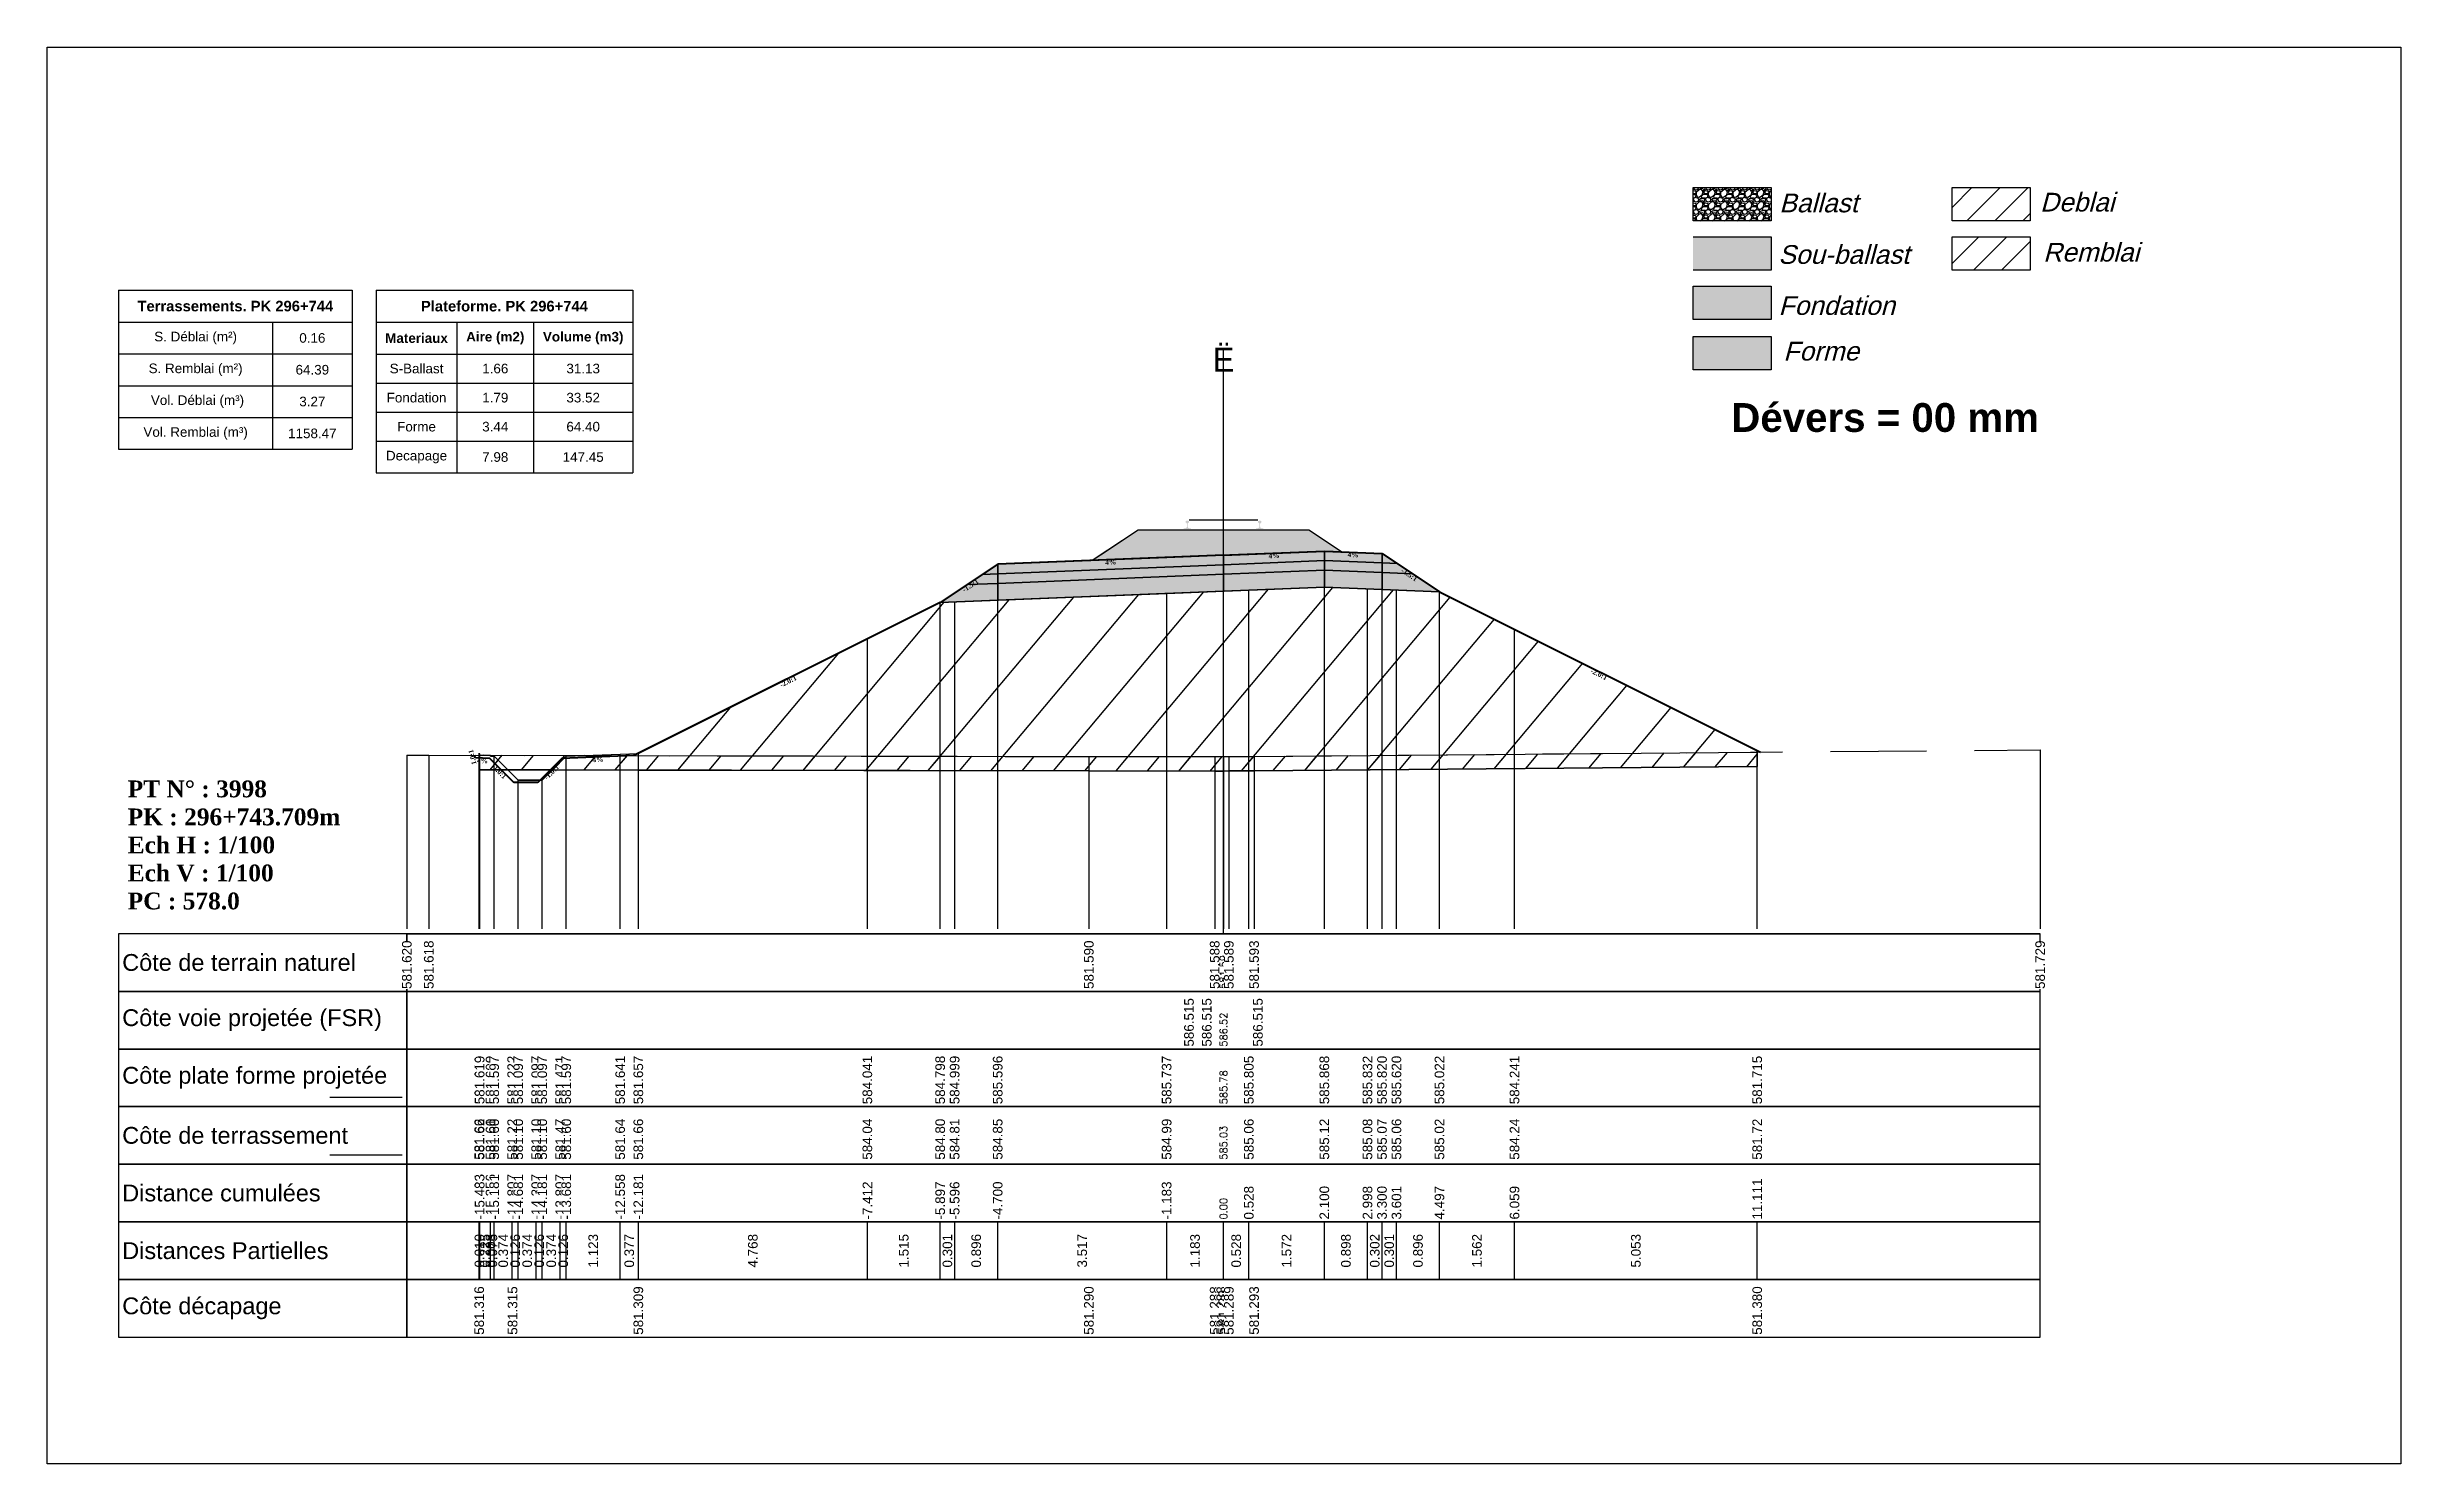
# Model space of a CAD drawing. Header units: millimetres. Extents: x 2762 to 3076, y 916 to 3305.
# Drawn here: x 2950.21 to 2999.21, y 3275.65 to 3305.15 of the extents above; entities that cross this region are included whole.
import ezdxf

# ---------------------------------------------------------------- set-up
doc = ezdxf.new("R2010")
doc.units = ezdxf.units.MM
doc.header["$LTSCALE"] = 2
doc.linetypes.add('CACHE', pattern=[9.525, 6.35, -3.175])
doc.linetypes.add('DASHED', pattern=[0.75, 0.5, -0.25])
for name, color, linetype in [('C-ANNO-TABL', 1, 'Continuous'), ('C-ANNO-TABL-TEXT', 150, 'Continuous'), ('C-ANNO-TABL-TITL', 150, 'Continuous'), ('C-ANNO-TABL-TTBL', 5, 'Continuous'), ('C-ROAD-CORR', 5, 'Continuous'), ('C-ROAD-SCTN', 7, 'Continuous')]:
    doc.layers.add(name, color=color, linetype=linetype)
doc.styles.add('ARIAL', font='arial.ttf')
doc.styles.add('C3D_Etiquette', font='romans.shx')
doc.styles.add('C3D_Profil_Travers', font='romans.shx')
doc.styles.get("Standard").update_dxf_attribs({"font": 'arial.ttf'})

msp = doc.modelspace()

# ---------------------------------------------------------------- texts
at = {"color": 7, "linetype": 'Continuous', "lineweight": -3}
for s, insert, char_height, attachment_point, style in [('{\\fWingdings|b0|i0|c2|p0;Ë}', (2974.705, 3298.384), 0.5, 8, 'C3D_Profil_Travers'), ('{\\fTimes New Roman|b1|i0|c0|p18;PT N° : 3998\\PPK : 296+743.709m\\PEch H : 1/100\\PEch V : 1/100\\PPC : 578.0}', (2951.893, 3287.184), 0.35, 7, 'C3D_Profil_Travers'), ('{\\fArial|b0|i0|c0|p34;Côte de terrain naturel}', (2951.779, 3286.084), 0.35, 4, 'C3D_Etiquette'), ('{\\fArial|b0|i0|c0|p34;Côte plate forme projetée}', (2951.779, 3283.684), 0.35, 4, 'C3D_Etiquette'), ('{\\fArial|b0|i0|c0|p34;Côte de terrassement}', (2951.779, 3282.484), 0.35, 4, 'C3D_Etiquette'), ('{\\fArial|b0|i0|c0|p34;Distance cumulées}', (2951.779, 3281.284), 0.35, 4, 'C3D_Etiquette'), ('{\\fArial|b0|i0|c0|p34;Distances Partielles}', (2951.779, 3280.084), 0.35, 4, 'C3D_Etiquette'), ('{\\fArial|b0|i0|c0|p34;Côte décapage}', (2951.779, 3278.884), 0.35, 4, 'C3D_Etiquette')]:
    msp.add_mtext(s, dxfattribs=dict(at, insert=insert, char_height=char_height, attachment_point=attachment_point, style=style))
at = {"insert": (2985.274, 3297.733), "char_height": 0.6, "attachment_point": 1}
msp.add_mtext_dynamic_manual_height_columns('{\\fArial|b1|i0|c0|p34;Dévers = 00 mm}', width=8.82587, gutter_width=1.25, heights=[0], dxfattribs=at)
at = {"color": 7, "linetype": 'Continuous', "lineweight": -3, "char_height": 0.1, "style": 'C3D_Etiquette'}
for s, insert, width, attachment_point, rotation in [('{\\fTimes New Roman|b1|i0|c0|p18;4%}', (2972.355, 3294.47), 0.42071, 2, 2.2906), ('{\\fTimes New Roman|b1|i0|c0|p18;4%}', (2975.755, 3294.606), 0.37094, 2, 2.2906), ('{\\fTimes New Roman|b1|i0|c0|p18;4%}', (2977.404, 3294.624), 0.42071, 2, 357.7094), ('{\\fTimes New Roman|b1|i0|c0|p18;-1.5:1}', (2969.408, 3293.978), 0.34598, 2, 33.6901), ('{\\fTimes New Roman|b1|i0|c0|p18;-1.5:1}', (2978.601, 3294.202), 0.34598, 2, 326.3099), ('{\\fTimes New Roman|b1|i0|c0|p18;-2.0:1}', (2965.621, 3291.984), 0.34598, 2, 26.5651), ('{\\fTimes New Roman|b1|i0|c0|p18;-2.0:1}', (2982.542, 3292.132), 0.34598, 2, 333.4349), ('{\\fTimes New Roman|b1|i0|c0|p18;1.0:1}', (2959.119, 3290.372), 0.29446, 8, 104.0362), ('{\\fTimes New Roman|b1|i0|c0|p18;4%}', (2961.68, 3290.359), 0.42071, 2, 2.2906), ('{\\fTimes New Roman|b1|i0|c0|p18;4%}', (2959.28, 3290.335), 0.37094, 2, 357.7094), ('{\\fTimes New Roman|b1|i0|c0|p18;1.0:1}', (2959.677, 3290.081), 0.29001, 2, 315), ('{\\fTimes New Roman|b1|i0|c0|p18;-1.0:1}', (2960.683, 3290.081), 0.34598, 2, 45)]:
    msp.add_mtext(s, dxfattribs=dict(at, insert=insert, width=width, attachment_point=attachment_point, rotation=rotation))
at = {"color": 7, "linetype": 'Continuous', "lineweight": -3, "insert": (2951.779, 3284.884), "char_height": 0.35, "attachment_point": 4}
msp.add_mtext('{\\fArial|b0|i0|c0|p34;Côte voie projetée (FSR)}', dxfattribs=at)
at = {"color": 7, "linetype": 'Continuous', "lineweight": -3, "rotation": 90, "style": 'C3D_Profil_Travers'}
for s, insert, char_height, attachment_point in [('585.78', (2974.705, 3283.134), 0.15, 4), ('{\\fArial|b0|i0|c0|p34;581.66}', (2959.211, 3281.979), 0.2, 4), ('{\\fArial|b0|i0|c0|p34;581.62}', (2959.221, 3281.979), 0.2, 4), ('{\\fArial|b0|i0|c0|p34;581.61}', (2959.446, 3281.979), 0.2, 4), ('{\\fArial|b0|i0|c0|p34;581.60}', (2959.448, 3281.979), 0.2, 4), ('{\\fArial|b0|i0|c0|p34;581.60}', (2959.524, 3281.979), 0.2, 4), ('{\\fArial|b0|i0|c0|p34;581.22}', (2959.898, 3281.979), 0.2, 4), ('{\\fArial|b0|i0|c0|p34;581.10}', (2960.024, 3281.979), 0.2, 4), ('{\\fArial|b0|i0|c0|p34;581.10}', (2960.398, 3281.979), 0.2, 4), ('{\\fArial|b0|i0|c0|p34;581.10}', (2960.524, 3281.979), 0.2, 4), ('{\\fArial|b0|i0|c0|p34;581.47}', (2960.898, 3281.979), 0.2, 4), ('{\\fArial|b0|i0|c0|p34;581.60}', (2961.024, 3281.979), 0.2, 4), ('{\\fArial|b0|i0|c0|p34;581.64}', (2962.146, 3281.979), 0.2, 4), ('{\\fArial|b0|i0|c0|p34;581.66}', (2962.524, 3281.979), 0.2, 4), ('{\\fArial|b0|i0|c0|p34;584.04}', (2967.292, 3281.979), 0.2, 4), ('{\\fArial|b0|i0|c0|p34;584.80}', (2968.808, 3281.979), 0.2, 4), ('{\\fArial|b0|i0|c0|p34;584.81}', (2969.109, 3281.979), 0.2, 4), ('{\\fArial|b0|i0|c0|p34;584.85}', (2970.005, 3281.979), 0.2, 4), ('{\\fArial|b0|i0|c0|p34;584.99}', (2973.522, 3281.979), 0.2, 4), ('585.03', (2974.705, 3281.979), 0.15, 4), ('{\\fArial|b0|i0|c0|p34;585.06}', (2975.233, 3281.979), 0.2, 4), ('{\\fArial|b0|i0|c0|p34;585.12}', (2976.805, 3281.979), 0.2, 4), ('{\\fArial|b0|i0|c0|p34;585.08}', (2977.703, 3281.979), 0.2, 4), ('{\\fArial|b0|i0|c0|p34;585.07}', (2978.005, 3281.979), 0.2, 4), ('{\\fArial|b0|i0|c0|p34;585.06}', (2978.306, 3281.979), 0.2, 4), ('{\\fArial|b0|i0|c0|p34;585.02}', (2979.201, 3281.979), 0.2, 4), ('{\\fArial|b0|i0|c0|p34;584.24}', (2980.764, 3281.979), 0.2, 4), ('{\\fArial|b0|i0|c0|p34;581.72}', (2985.816, 3281.979), 0.2, 4), ('0.00', (2974.705, 3280.734), 0.15, 4), ('{\\fArial|b0|i0|c0|p34;0.010}', (2959.216, 3280.084), 0.2, 5), ('{\\fArial|b0|i0|c0|p34;0.225}', (2959.333, 3280.084), 0.2, 5), ('{\\fArial|b0|i0|c0|p34;0.003}', (2959.447, 3280.084), 0.2, 5), ('{\\fArial|b0|i0|c0|p34;0.075}', (2959.486, 3280.084), 0.2, 5), ('{\\fArial|b0|i0|c0|p34;0.374}', (2959.711, 3280.084), 0.2, 5), ('{\\fArial|b0|i0|c0|p34;0.126}', (2959.961, 3280.084), 0.2, 5), ('{\\fArial|b0|i0|c0|p34;0.374}', (2960.211, 3280.084), 0.2, 5), ('{\\fArial|b0|i0|c0|p34;0.126}', (2960.461, 3280.084), 0.2, 5), ('{\\fArial|b0|i0|c0|p34;0.374}', (2960.711, 3280.084), 0.2, 5), ('{\\fArial|b0|i0|c0|p34;0.126}', (2960.961, 3280.084), 0.2, 5), ('{\\fArial|b0|i0|c0|p34;1.123}', (2961.585, 3280.084), 0.2, 5), ('{\\fArial|b0|i0|c0|p34;0.377}', (2962.335, 3280.084), 0.2, 5), ('{\\fArial|b0|i0|c0|p34;4.768}', (2964.908, 3280.084), 0.2, 5), ('{\\fArial|b0|i0|c0|p34;1.515}', (2968.05, 3280.084), 0.2, 5), ('{\\fArial|b0|i0|c0|p34;0.301}', (2968.958, 3280.084), 0.2, 5), ('{\\fArial|b0|i0|c0|p34;0.896}', (2969.557, 3280.084), 0.2, 5), ('{\\fArial|b0|i0|c0|p34;3.517}', (2971.763, 3280.084), 0.2, 5), ('{\\fArial|b0|i0|c0|p34;1.183}', (2974.113, 3280.084), 0.2, 5), ('{\\fArial|b0|i0|c0|p34;0.528}', (2974.969, 3280.084), 0.2, 5), ('{\\fArial|b0|i0|c0|p34;1.572}', (2976.019, 3280.084), 0.2, 5), ('{\\fArial|b0|i0|c0|p34;0.898}', (2977.254, 3280.084), 0.2, 5), ('{\\fArial|b0|i0|c0|p34;0.302}', (2977.854, 3280.084), 0.2, 5), ('{\\fArial|b0|i0|c0|p34;0.301}', (2978.155, 3280.084), 0.2, 5), ('{\\fArial|b0|i0|c0|p34;0.896}', (2978.754, 3280.084), 0.2, 5), ('{\\fArial|b0|i0|c0|p34;1.562}', (2979.982, 3280.084), 0.2, 5), ('{\\fArial|b0|i0|c0|p34;5.053}', (2983.29, 3280.084), 0.2, 5)]:
    msp.add_mtext(s, dxfattribs=dict(at, insert=insert, char_height=char_height, attachment_point=attachment_point))
at = {"layer": 'C-ANNO-TABL-TEXT', "color": 7, "style": 'ARIAL', "oblique": 15}
for s, p in [('Ballast', (2986.274, 3301.705)), ('Deblai', (2991.704, 3301.721)), ('Sou-ballast', (2986.254, 3300.632)), ('Remblai', (2991.768, 3300.679)), ('Fondation', (2986.259, 3299.569)), ('Forme', (2986.359, 3298.619))]:
    msp.add_text(s, height=0.39, dxfattribs=at).set_placement(p)
at = {"layer": 'C-ANNO-TABL-TEXT', "color": 7, "linetype": 'Continuous', "lineweight": -3, "char_height": 0.2, "attachment_point": 5, "style": 'ARIAL'}
for s, insert in [('{\\fArial|b0|i0|c0|p34;\\C7;0.16}', (2955.737, 3299.088)), ('{\\fArial|b0|i0|c0|p34;\\C7;64.39}', (2955.737, 3298.426)), ('{\\fArial|b0|i0|c0|p34;\\C7;S-Ballast}', (2957.906, 3298.451)), ('{\\fArial|b0|i0|c0|p34;\\C7;1.66}', (2959.545, 3298.451)), ('{\\C18;\\c0;31.13}', (2961.375, 3298.451)), ('{\\fArial|b0|i0|c0|p34;\\C7;3.27}', (2955.737, 3297.764)), ('{\\fArial|b0|i0|c0|p34;\\C7;Fondation}', (2957.906, 3297.845)), ('{\\fArial|b0|i0|c0|p34;\\C7;1.79}', (2959.545, 3297.845)), ('{\\C18;\\c0;33.52}', (2961.375, 3297.845)), ('{\\fArial|b0|i0|c0|p34;\\C7;Forme}', (2957.906, 3297.241)), ('{\\fArial|b0|i0|c0|p34;\\C7;3.44}', (2959.545, 3297.241)), ('{\\C18;\\c0;64.40}', (2961.375, 3297.241)), ('{\\fArial|b0|i0|c0|p34;\\C7;1158.47}', (2955.737, 3297.101)), ('{\\fArial|b0|i0|c0|p34;\\C7;Decapage}', (2957.906, 3296.609)), ('{\\fArial|b0|i0|c0|p34;\\C7;7.98}', (2959.545, 3296.609)), ('{\\C18;\\c0;147.45}', (2961.375, 3296.609))]:
    msp.add_mtext(s, dxfattribs=dict(at, insert=insert))
at = {"layer": 'C-ANNO-TABL-TITL', "color": 7, "linetype": 'Continuous', "lineweight": -3, "attachment_point": 5, "style": 'ARIAL'}
for s, insert, char_height in [('{\\fArial|b1|i0|c0|p34;\\C7;Terrassements. PK 296+744}', (2954.134, 3299.751), 0.22), ('{\\fArial|b1|i0|c0|p34;\\C18;\\c0;Plateforme. PK 296+744}', (2959.735, 3299.75), 0.22), ('{\\fArial|b0|i0|c0|p34;\\C7;S. Déblai (m²) }', (2953.307, 3299.088), 0.2), ('{\\fArial|b1|i0|c0|p34;\\C7;Materiaux   }', (2957.906, 3299.085), 0.2), ('{\\fArial|b1|i0|c0|p34;\\C7;Aire (m2)}', (2959.545, 3299.085), 0.2), ('{\\fArial|b1|i0|c0|p34;\\C7;Volume (m3)}', (2961.375, 3299.085), 0.2), ('{\\fArial|b0|i0|c0|p34;\\C7;S. Remblai (m²) }', (2953.307, 3298.426), 0.2), ('{\\fArial|b0|i0|c0|p34;\\C7; Vol. Déblai (m³) }', (2953.307, 3297.764), 0.2), ('{\\fArial|b0|i0|c0|p34;\\C7;Vol. Remblai (m³)}', (2953.307, 3297.101), 0.2)]:
    msp.add_mtext(s, dxfattribs=dict(at, insert=insert, char_height=char_height))

# ---------------------------------------------------------------- hatches: boundary and pattern name
h = msp.add_hatch(color=11)
h.dxf.hatch_style = 1
h.paths.add_polyline_path([(2986.106, 3301.191), (2984.48, 3301.191), (2984.48, 3300.499), (2986.106, 3300.499)])
h = msp.add_hatch(color=30)
h.dxf.hatch_style = 1
h.paths.add_polyline_path([(2986.106, 3300.164), (2984.48, 3300.164), (2984.48, 3299.472), (2986.106, 3299.472)])
h = msp.add_hatch(color=83)
h.dxf.hatch_style = 1
h.paths.add_polyline_path([(2986.106, 3299.118), (2984.48, 3299.118), (2984.48, 3298.426), (2986.106, 3298.426)])
at = {"linetype": 'Continuous', "lineweight": -3}
msp.add_hatch(color=254, dxfattribs=at).paths.add_polyline_path([(2973.487, 3294.898), (2973.487, 3295.083), (2973.602, 3295.104), (2973.95, 3295.104), (2973.95, 3295.11), (2973.876, 3295.11), (2973.876, 3295.12), (2973.877, 3295.121), (2973.879, 3295.122), (2973.88, 3295.122), (2973.9, 3295.124), (2973.903, 3295.124), (2973.906, 3295.125), (2973.934, 3295.136), (2973.937, 3295.137), (2973.938, 3295.138), (2973.939, 3295.14), (2973.94, 3295.144), (2973.941, 3295.151), (2973.942, 3295.16), (2973.943, 3295.17), (2973.943, 3295.194), (2973.942, 3295.21), (2973.942, 3295.216), (2973.941, 3295.222), (2973.94, 3295.227), (2973.94, 3295.229), (2973.939, 3295.232), (2973.938, 3295.234), (2973.937, 3295.235), (2973.936, 3295.237), (2973.935, 3295.237), (2973.919, 3295.243), (2973.917, 3295.245), (2973.916, 3295.246), (2973.915, 3295.247), (2973.915, 3295.25), (2973.915, 3295.268), (2973.916, 3295.272), (2973.917, 3295.274), (2973.919, 3295.277), (2973.921, 3295.278), (2973.924, 3295.28), (2973.925, 3295.28), (2973.929, 3295.281), (2973.933, 3295.281), (2973.936, 3295.282), (2973.94, 3295.282), (2973.945, 3295.282), (2973.948, 3295.282), (2973.951, 3295.282), (2973.955, 3295.282), (2973.958, 3295.282), (2973.962, 3295.282), (2973.967, 3295.282), (2973.97, 3295.281), (2973.974, 3295.281), (2973.978, 3295.28), (2973.979, 3295.28), (2973.981, 3295.278), (2973.984, 3295.277), (2973.986, 3295.274), (2973.987, 3295.272), (2973.987, 3295.268), (2973.987, 3295.25), (2973.987, 3295.247), (2973.987, 3295.246), (2973.986, 3295.245), (2973.984, 3295.243), (2973.968, 3295.237), (2973.967, 3295.237), (2973.965, 3295.235), (2973.964, 3295.234), (2973.964, 3295.232), (2973.963, 3295.229), (2973.962, 3295.227), (2973.962, 3295.222), (2973.961, 3295.216), (2973.96, 3295.21), (2973.96, 3295.194), (2973.96, 3295.17), (2973.961, 3295.16), (2973.962, 3295.151), (2973.963, 3295.144), (2973.964, 3295.14), (2973.965, 3295.138), (2973.966, 3295.137), (2973.968, 3295.136), (2973.997, 3295.125), (2974, 3295.124), (2974.003, 3295.124), (2974.023, 3295.122), (2974.024, 3295.122), (2974.025, 3295.121), (2974.026, 3295.12), (2974.026, 3295.11), (2973.952, 3295.11), (2973.952, 3295.104), (2974.156, 3295.104), (2974.288, 3295.074), (2975.122, 3295.074), (2975.253, 3295.104), (2975.457, 3295.104), (2975.457, 3295.11), (2975.383, 3295.11), (2975.383, 3295.12), (2975.384, 3295.121), (2975.386, 3295.122), (2975.387, 3295.122), (2975.407, 3295.124), (2975.41, 3295.124), (2975.413, 3295.125), (2975.441, 3295.136), (2975.444, 3295.137), (2975.445, 3295.138), (2975.446, 3295.14), (2975.447, 3295.144), (2975.448, 3295.151), (2975.449, 3295.16), (2975.45, 3295.17), (2975.45, 3295.194), (2975.449, 3295.21), (2975.449, 3295.216), (2975.448, 3295.222), (2975.447, 3295.227), (2975.447, 3295.229), (2975.446, 3295.232), (2975.445, 3295.234), (2975.444, 3295.235), (2975.443, 3295.237), (2975.442, 3295.237), (2975.426, 3295.243), (2975.424, 3295.245), (2975.423, 3295.246), (2975.422, 3295.247), (2975.422, 3295.25), (2975.422, 3295.268), (2975.423, 3295.272), (2975.424, 3295.274), (2975.426, 3295.277), (2975.428, 3295.278), (2975.431, 3295.28), (2975.432, 3295.28), (2975.436, 3295.281), (2975.44, 3295.281), (2975.443, 3295.282), (2975.447, 3295.282), (2975.452, 3295.282), (2975.455, 3295.282), (2975.458, 3295.282), (2975.462, 3295.282), (2975.465, 3295.282), (2975.469, 3295.282), (2975.474, 3295.282), (2975.477, 3295.281), (2975.481, 3295.281), (2975.485, 3295.28), (2975.486, 3295.28), (2975.488, 3295.278), (2975.491, 3295.277), (2975.493, 3295.274), (2975.494, 3295.272), (2975.494, 3295.268), (2975.494, 3295.25), (2975.494, 3295.247), (2975.494, 3295.246), (2975.493, 3295.245), (2975.491, 3295.243), (2975.475, 3295.237), (2975.474, 3295.237), (2975.472, 3295.235), (2975.471, 3295.234), (2975.471, 3295.232), (2975.47, 3295.229), (2975.469, 3295.227), (2975.469, 3295.222), (2975.468, 3295.216), (2975.467, 3295.21), (2975.467, 3295.194), (2975.467, 3295.17), (2975.468, 3295.16), (2975.469, 3295.151), (2975.47, 3295.144), (2975.471, 3295.14), (2975.472, 3295.138), (2975.473, 3295.137), (2975.475, 3295.136), (2975.504, 3295.125), (2975.507, 3295.124), (2975.51, 3295.124), (2975.53, 3295.122), (2975.531, 3295.122), (2975.532, 3295.121), (2975.533, 3295.12), (2975.533, 3295.11), (2975.459, 3295.11), (2975.459, 3295.104), (2975.807, 3295.104), (2975.922, 3295.083), (2975.922, 3294.898)])
h = msp.add_hatch(dxfattribs=at)
h.set_pattern_fill('GRAVEL', color=252, scale=0.009, style=0)
h.set_pattern_definition([(228.0128, (2972.136781, 3294.687504), (-1.8288, -2.0574), [0.030755, -3.0447435]), (184.96974, (2972.116207, 3294.664644), (2.743199999, 0.228600013), [0.0527764, -5.2248644]), (132.51045, (2972.063629, 3294.660072), (2.286, -2.5146), [0.0372133, -3.684125]), (267.2737, (2971.974475, 3294.602922), (0.2286, 4.572), [0.0480604, -4.7579794]), (292.83365, (2971.972189, 3294.554916), (-1.143, 2.7432), [0.047127, -4.6655827]), (357.2737, (2971.990477, 3294.511482), (-4.572, 0.2286), [0.0480604, -4.7579794]), (37.69424, (2972.038483, 3294.5091956), (-2.9718, -2.286), [0.0635574, -6.2921804]), (72.25533, (2972.088775, 3294.548058), (1.6002, 5.0292), [0.0600048, -5.940473]), (121.42957, (2972.107063, 3294.605208), (-1.8288, 2.9718), [0.048223, -4.774099]), (175.23636, (2972.081917, 3294.646356), (2.5146, -0.2286), [0.055054, -2.697654]), (222.39744, (2972.027053, 3294.6509276), (-2.7432, -2.5146), [0.071197, -7.0485095]), (138.81407, (2972.20079, 3294.600636), (-1.6002, 1.3716), [0.0243004, -2.405751]), (171.46923, (2972.182501, 3294.616638), (2.9718, -0.4572), [0.0462314, -4.5769175]), (225, (2972.13678, 3294.6235), (-3e-17, -0.2286), [0.032329, -0.29096]), (203.1986, (2972.12078, 3294.650928), (1.143, 0.4572), [0.01741, -1.723556]), (291.8014, (2972.104777, 3294.64407), (-0.2286, 0.6858), [0.024621, -1.206428]), (30.9638, (2972.11392, 3294.62121), (0.6858, 0.4572), [0.039989, -1.292967]), (161.565, (2972.14821, 3294.64178), (0.4572, -0.2286), [0.028916, -0.693981]), (16.38954, (2971.972189, 3294.64407), (2.286, 0.6858), [0.040508, -4.0102944]), (70.34618, (2972.011051, 3294.6555), (-0.9144, -2.5146), [0.033984, -3.3643994]), (293.1986, (2972.14821, 3294.687504), (-0.4572, 1.143), [0.034819, -1.7061465]), (343.61046, (2972.161927, 3294.6555), (-2.286, 0.6858), [0.040508, -4.0102944]), (339.44395, (2971.97219, 3294.502338), (-1.143, 0.4572), [0.039063, -1.914096]), (294.77514, (2972.008765, 3294.488622), (-1.143, 2.5146), [0.0327305, -3.2403234]), (66.8014, (2972.150497, 3294.458904), (0.4572, 1.143), [0.034819, -1.7061465]), (17.35402, (2972.164213, 3294.490908), (-2.9718, -0.9144), [0.0383204, -3.793714]), (69.44395, (2972.038483, 3294.458904), (-0.4572, -1.143), [0.0195316, -1.933628]), (101.3099, (2972.13678, 3294.458904), (-0.2286, 0.9144), [0.011656, -1.1539795]), (165.9638, (2972.134495, 3294.470334), (0.6858, -0.2286), [0.047127, -0.895415]), (186.009, (2972.088775, 3294.481764), (2.286, 0.2286), [0.043674, -4.323723]), (303.69, (2972.11392, 3294.600636), (-0.2286, 0.4572), [0.032969, -0.79126]), (353.15723, (2972.132209, 3294.573204), (3.8862, -0.4572), [0.05756, -5.698441]), (60.9454, (2972.18936, 3294.566346), (-0.9144, -1.6002), [0.023536, -2.330045]), (90, (2972.2008, 3294.58692), (-0.2286, 0.2286), [0.013716, -0.214884]), (120.25644, (2972.084203, 3294.488622), (0.9144, -1.6002), [0.031758, -3.1440547]), (48.0128, (2972.068201, 3294.516054), (1.8288, 2.0574), [0.06151, -3.0139886]), (0, (2972.10935, 3294.56177), (0.2286, 0.2286), [0.059436, -0.169164]), (325.30485, (2972.168785, 3294.561774), (2.286, -1.6002), [0.036145, -3.5783385]), (254.0546, (2972.198503, 3294.5412), (-0.2286, -0.9144), [0.033285, -1.6309485]), (207.64598, (2972.189359, 3294.509196), (-4.3434, -2.286), [0.054193, -5.365122]), (175.42608, (2972.141353, 3294.48405), (-2.9718, 0.2286), [0.0573327, -5.675926])])
h.paths.add_polyline_path([(2971.972, 3294.459), (2972.93, 3295.097), (2972.962, 3295.097), (2976.48, 3295.097), (2977.169, 3294.638), (2976.805, 3294.652)])
h = msp.add_hatch(color=30, dxfattribs=at)
h.paths.add_polyline_path([(2978.005, 3294.204), (2978.005, 3294.404), (2978.324, 3294.391), (2978.643, 3294.179)])
h.paths.add_polyline_path([(2976.805, 3294.252), (2976.805, 3294.452), (2978.005, 3294.404), (2978.005, 3294.204)])
h.paths.add_polyline_path([(2974.705, 3294.168), (2974.705, 3294.368), (2976.805, 3294.452), (2976.805, 3294.252)])
h.paths.add_polyline_path([(2970.005, 3293.98), (2970.005, 3294.18), (2974.705, 3294.368), (2974.705, 3294.168)])
h.paths.add_polyline_path([(2969.366, 3293.955), (2969.685, 3294.167), (2970.005, 3294.18), (2970.005, 3293.98)])
h = msp.add_hatch(color=11, dxfattribs=at)
h.paths.add_polyline_path([(2978.005, 3294.404), (2978.005, 3294.604), (2978.324, 3294.391)])
h.paths.add_polyline_path([(2976.805, 3294.452), (2976.805, 3294.652), (2978.005, 3294.604), (2978.005, 3294.404)])
h.paths.add_polyline_path([(2974.705, 3294.368), (2974.705, 3294.568), (2976.805, 3294.652), (2976.805, 3294.452)])
h.paths.add_polyline_path([(2970.005, 3294.18), (2970.005, 3294.38), (2974.705, 3294.568), (2974.705, 3294.368)])
h.paths.add_polyline_path([(2969.685, 3294.167), (2970.005, 3294.38), (2970.005, 3294.18)])
h = msp.add_hatch(dxfattribs=at)
h.set_pattern_fill('_U', color=3, angle=50, style=0, pattern_type=0)
h.set_pattern_definition([(50, (2960.7404, 3290.0969), (-0.766044, 0.642788), [])])
h.paths.add_polyline_path([(2960.74, 3290.097), (2961.024, 3290.38), (2962.524, 3290.44), (2968.808, 3293.582), (2976.805, 3293.902), (2979.201, 3293.806), (2985.816, 3290.499), (2985.816, 3290.164), (2975.342, 3290.077), (2974.817, 3290.073), (2974.522, 3290.072), (2971.903, 3290.074)])
h.paths.add_polyline_path([(2959.211, 3290.1), (2959.211, 3290.444), (2959.221, 3290.403), (2959.446, 3290.394), (2959.448, 3290.383), (2959.524, 3290.38), (2959.805, 3290.099)])
h = msp.add_hatch(color=83, dxfattribs=at)
h.paths.add_polyline_path([(2978.005, 3293.854), (2978.005, 3294.204), (2978.643, 3294.179), (2979.201, 3293.806)])
h.paths.add_polyline_path([(2976.805, 3293.902), (2976.805, 3294.252), (2978.005, 3294.204), (2978.005, 3293.854)])
h.paths.add_polyline_path([(2974.705, 3293.818), (2974.705, 3294.168), (2976.805, 3294.252), (2976.805, 3293.902)])
h.paths.add_polyline_path([(2970.005, 3293.63), (2970.005, 3293.98), (2974.705, 3294.168), (2974.705, 3293.818)])
h.paths.add_polyline_path([(2968.808, 3293.582), (2969.366, 3293.955), (2970.005, 3293.98), (2970.005, 3293.63)])
h = msp.add_hatch(dxfattribs=at)
h.set_pattern_fill('_U', color=150, scale=0.5, angle=50, style=0, pattern_type=0)
h.set_pattern_definition([(50, (2960.74044, 3290.09693), (-0.383022, 0.321394), [])])
h.paths.add_polyline_path([(2960.74, 3290.097), (2961.024, 3290.38), (2961.404, 3290.396), (2971.903, 3290.374), (2974.522, 3290.372), (2974.817, 3290.373), (2975.342, 3290.377), (2985.816, 3290.464), (2985.816, 3290.164), (2975.342, 3290.077), (2974.817, 3290.073), (2974.522, 3290.072), (2971.903, 3290.074)])
h.paths.add_polyline_path([(2959.296, 3290.4), (2961.404, 3290.396), (2961.024, 3290.38), (2960.74, 3290.097), (2959.805, 3290.099), (2959.524, 3290.38), (2959.448, 3290.383), (2959.446, 3290.394)])
h.paths.add_polyline_path([(2959.211, 3290.1), (2959.211, 3290.4), (2959.296, 3290.4), (2959.446, 3290.394), (2959.448, 3290.383), (2959.524, 3290.38), (2959.805, 3290.099)])

# ---------------------------------------------------------------- linework, layer by layer
for p, q in [((2984.48, 3302.219), (2986.106, 3302.219)), ((2984.48, 3302.219), (2986.106, 3302.219)), ((2984.48, 3301.527), (2984.48, 3302.219)), ((2986.106, 3302.219), (2986.106, 3301.527)), ((2986.106, 3302.219), (2986.106, 3301.527)), ((2989.873, 3302.219), (2991.499, 3302.219)), ((2989.873, 3301.527), (2989.873, 3302.219)), ((2991.499, 3302.219), (2991.499, 3301.527)), ((2986.106, 3301.527), (2984.48, 3301.527)), ((2986.106, 3301.527), (2984.48, 3301.527)), ((2984.48, 3301.191), (2986.106, 3301.191)), ((2986.106, 3301.191), (2986.106, 3300.499)), ((2991.499, 3301.527), (2989.873, 3301.527)), ((2989.873, 3301.191), (2991.499, 3301.191)), ((2989.873, 3300.499), (2989.873, 3301.191)), ((2991.499, 3301.191), (2991.499, 3300.499)), ((2986.106, 3300.499), (2984.48, 3300.499)), ((2984.48, 3300.164), (2986.106, 3300.164)), ((2984.48, 3299.472), (2984.48, 3300.164)), ((2986.106, 3300.164), (2986.106, 3299.472)), ((2991.499, 3300.499), (2989.873, 3300.499)), ((2986.106, 3299.472), (2984.48, 3299.472)), ((2984.48, 3299.118), (2986.106, 3299.118)), ((2984.48, 3298.426), (2984.48, 3299.118)), ((2986.106, 3299.118), (2986.106, 3298.426)), ((2986.106, 3298.426), (2984.48, 3298.426))]:
    msp.add_line(p, q)
at = {"linetype": 'Continuous'}
for p, q in [((2984.483, 3302.172), (2984.48, 3302.173)), ((2984.48, 3302.17), (2984.483, 3302.172)), ((2984.52, 3302.144), (2984.48, 3302.15)), ((2984.486, 3302.219), (2984.499, 3302.188)), ((2984.498, 3302.188), (2984.541, 3302.175)), ((2984.543, 3302.128), (2984.522, 3302.145)), ((2984.529, 3302.088), (2984.542, 3302.111)), ((2984.541, 3302.175), (2984.585, 3302.188)), ((2984.544, 3302.129), (2984.542, 3302.076)), ((2984.542, 3302.111), (2984.542, 3302.127)), ((2984.609, 3302.175), (2984.55, 3302.122)), ((2984.585, 3302.187), (2984.596, 3302.219)), ((2984.662, 3302.175), (2984.601, 3302.18)), ((2984.642, 3302.193), (2984.618, 3302.219)), ((2984.685, 3302.199), (2984.627, 3302.194)), ((2984.689, 3302.131), (2984.661, 3302.176)), ((2984.671, 3302.068), (2984.691, 3302.132)), ((2984.688, 3302.175), (2984.698, 3302.15)), ((2984.707, 3302.183), (2984.689, 3302.176)), ((2984.699, 3302.149), (2984.737, 3302.172)), ((2984.724, 3302.152), (2984.699, 3302.127)), ((2984.699, 3302.127), (2984.719, 3302.096)), ((2984.719, 3302.219), (2984.701, 3302.198)), ((2984.719, 3302.219), (2984.701, 3302.198)), ((2984.737, 3302.172), (2984.706, 3302.182)), ((2984.774, 3302.144), (2984.724, 3302.151)), ((2984.774, 3302.144), (2984.724, 3302.151)), ((2984.74, 3302.219), (2984.753, 3302.188)), ((2984.74, 3302.219), (2984.753, 3302.188)), ((2984.752, 3302.188), (2984.795, 3302.175)), ((2984.752, 3302.188), (2984.795, 3302.175)), ((2984.797, 3302.128), (2984.776, 3302.145)), ((2984.797, 3302.128), (2984.776, 3302.145)), ((2984.783, 3302.088), (2984.796, 3302.111)), ((2984.795, 3302.175), (2984.839, 3302.188)), ((2984.795, 3302.175), (2984.839, 3302.188)), ((2984.798, 3302.129), (2984.796, 3302.076)), ((2984.798, 3302.129), (2984.796, 3302.076)), ((2984.796, 3302.111), (2984.796, 3302.127)), ((2984.796, 3302.111), (2984.796, 3302.127)), ((2984.863, 3302.175), (2984.804, 3302.122)), ((2984.863, 3302.175), (2984.804, 3302.122)), ((2984.839, 3302.187), (2984.85, 3302.219)), ((2984.839, 3302.187), (2984.85, 3302.219)), ((2984.916, 3302.175), (2984.855, 3302.18)), ((2984.916, 3302.175), (2984.855, 3302.18)), ((2984.896, 3302.193), (2984.872, 3302.219)), ((2984.896, 3302.193), (2984.872, 3302.219)), ((2984.939, 3302.199), (2984.881, 3302.194)), ((2984.939, 3302.199), (2984.881, 3302.194)), ((2984.943, 3302.131), (2984.915, 3302.176)), ((2984.943, 3302.131), (2984.915, 3302.176)), ((2984.925, 3302.068), (2984.945, 3302.132)), ((2984.925, 3302.068), (2984.945, 3302.132)), ((2984.942, 3302.175), (2984.952, 3302.15)), ((2984.942, 3302.175), (2984.952, 3302.15)), ((2984.961, 3302.183), (2984.943, 3302.176)), ((2984.961, 3302.183), (2984.943, 3302.176)), ((2984.953, 3302.149), (2984.991, 3302.172)), ((2984.953, 3302.149), (2984.991, 3302.172)), ((2984.978, 3302.152), (2984.953, 3302.127)), ((2984.978, 3302.152), (2984.953, 3302.127)), ((2984.953, 3302.127), (2984.973, 3302.096)), ((2984.953, 3302.127), (2984.973, 3302.096)), ((2984.973, 3302.219), (2984.955, 3302.198)), ((2984.973, 3302.219), (2984.955, 3302.198)), ((2984.991, 3302.172), (2984.96, 3302.182)), ((2984.991, 3302.172), (2984.96, 3302.182)), ((2985.028, 3302.144), (2984.978, 3302.151)), ((2985.028, 3302.144), (2984.978, 3302.151)), ((2984.994, 3302.219), (2985.007, 3302.188)), ((2984.994, 3302.219), (2985.007, 3302.188)), ((2985.006, 3302.188), (2985.049, 3302.175)), ((2985.006, 3302.188), (2985.049, 3302.175)), ((2985.051, 3302.128), (2985.03, 3302.145)), ((2985.051, 3302.128), (2985.03, 3302.145)), ((2985.037, 3302.088), (2985.05, 3302.111)), ((2985.037, 3302.088), (2985.05, 3302.111)), ((2985.049, 3302.175), (2985.093, 3302.188)), ((2985.049, 3302.175), (2985.093, 3302.188)), ((2985.052, 3302.129), (2985.05, 3302.076)), ((2985.052, 3302.129), (2985.05, 3302.076)), ((2985.05, 3302.111), (2985.05, 3302.127)), ((2985.05, 3302.111), (2985.05, 3302.127)), ((2985.117, 3302.175), (2985.058, 3302.122)), ((2985.117, 3302.175), (2985.058, 3302.122)), ((2985.093, 3302.187), (2985.104, 3302.219)), ((2985.093, 3302.187), (2985.104, 3302.219)), ((2985.17, 3302.175), (2985.109, 3302.18)), ((2985.17, 3302.175), (2985.109, 3302.18)), ((2985.15, 3302.193), (2985.126, 3302.219)), ((2985.15, 3302.193), (2985.126, 3302.219)), ((2985.193, 3302.199), (2985.135, 3302.194)), ((2985.193, 3302.199), (2985.135, 3302.194)), ((2985.197, 3302.131), (2985.169, 3302.176)), ((2985.197, 3302.131), (2985.169, 3302.176)), ((2985.179, 3302.068), (2985.199, 3302.132)), ((2985.179, 3302.068), (2985.199, 3302.132)), ((2985.196, 3302.175), (2985.206, 3302.15)), ((2985.196, 3302.175), (2985.206, 3302.15)), ((2985.215, 3302.183), (2985.197, 3302.176)), ((2985.215, 3302.183), (2985.197, 3302.176)), ((2985.207, 3302.149), (2985.245, 3302.172)), ((2985.207, 3302.149), (2985.245, 3302.172)), ((2985.232, 3302.152), (2985.207, 3302.127)), ((2985.232, 3302.152), (2985.207, 3302.127)), ((2985.207, 3302.127), (2985.227, 3302.096)), ((2985.207, 3302.127), (2985.227, 3302.096)), ((2985.227, 3302.219), (2985.209, 3302.198)), ((2985.227, 3302.219), (2985.209, 3302.198)), ((2985.245, 3302.172), (2985.214, 3302.182)), ((2985.245, 3302.172), (2985.214, 3302.182)), ((2985.282, 3302.144), (2985.232, 3302.151)), ((2985.282, 3302.144), (2985.232, 3302.151)), ((2985.248, 3302.219), (2985.261, 3302.188)), ((2985.248, 3302.219), (2985.261, 3302.188)), ((2985.26, 3302.188), (2985.303, 3302.175)), ((2985.26, 3302.188), (2985.303, 3302.175)), ((2985.305, 3302.128), (2985.284, 3302.145)), ((2985.305, 3302.128), (2985.284, 3302.145)), ((2985.291, 3302.088), (2985.304, 3302.111)), ((2985.291, 3302.088), (2985.304, 3302.111)), ((2985.303, 3302.175), (2985.347, 3302.188)), ((2985.303, 3302.175), (2985.347, 3302.188)), ((2985.306, 3302.129), (2985.304, 3302.076)), ((2985.306, 3302.129), (2985.304, 3302.076)), ((2985.304, 3302.111), (2985.304, 3302.127)), ((2985.304, 3302.111), (2985.304, 3302.127)), ((2985.371, 3302.175), (2985.312, 3302.122)), ((2985.371, 3302.175), (2985.312, 3302.122)), ((2985.347, 3302.187), (2985.358, 3302.219)), ((2985.347, 3302.187), (2985.358, 3302.219)), ((2985.424, 3302.175), (2985.363, 3302.18)), ((2985.424, 3302.175), (2985.363, 3302.18)), ((2985.404, 3302.193), (2985.38, 3302.219)), ((2985.404, 3302.193), (2985.38, 3302.219)), ((2985.447, 3302.199), (2985.389, 3302.194)), ((2985.447, 3302.199), (2985.389, 3302.194)), ((2985.451, 3302.131), (2985.423, 3302.176)), ((2985.451, 3302.131), (2985.423, 3302.176)), ((2985.433, 3302.068), (2985.453, 3302.132)), ((2985.433, 3302.068), (2985.453, 3302.132)), ((2985.45, 3302.175), (2985.46, 3302.15)), ((2985.45, 3302.175), (2985.46, 3302.15)), ((2985.469, 3302.183), (2985.451, 3302.176)), ((2985.469, 3302.183), (2985.451, 3302.176)), ((2985.461, 3302.149), (2985.499, 3302.172)), ((2985.461, 3302.149), (2985.499, 3302.172)), ((2985.486, 3302.152), (2985.461, 3302.127)), ((2985.486, 3302.152), (2985.461, 3302.127)), ((2985.461, 3302.127), (2985.481, 3302.096)), ((2985.461, 3302.127), (2985.481, 3302.096)), ((2985.481, 3302.219), (2985.463, 3302.198)), ((2985.481, 3302.219), (2985.463, 3302.198)), ((2985.499, 3302.172), (2985.468, 3302.182)), ((2985.499, 3302.172), (2985.468, 3302.182)), ((2985.536, 3302.144), (2985.486, 3302.151)), ((2985.536, 3302.144), (2985.486, 3302.151)), ((2985.502, 3302.219), (2985.515, 3302.188)), ((2985.502, 3302.219), (2985.515, 3302.188)), ((2985.514, 3302.188), (2985.557, 3302.175)), ((2985.514, 3302.188), (2985.557, 3302.175)), ((2985.559, 3302.128), (2985.538, 3302.145)), ((2985.559, 3302.128), (2985.538, 3302.145)), ((2985.545, 3302.088), (2985.558, 3302.111)), ((2985.545, 3302.088), (2985.558, 3302.111)), ((2985.557, 3302.175), (2985.601, 3302.188)), ((2985.557, 3302.175), (2985.601, 3302.188)), ((2985.56, 3302.129), (2985.558, 3302.076)), ((2985.56, 3302.129), (2985.558, 3302.076)), ((2985.558, 3302.111), (2985.558, 3302.127)), ((2985.558, 3302.111), (2985.558, 3302.127)), ((2985.625, 3302.175), (2985.566, 3302.122)), ((2985.625, 3302.175), (2985.566, 3302.122)), ((2985.601, 3302.187), (2985.612, 3302.219)), ((2985.601, 3302.187), (2985.612, 3302.219)), ((2985.678, 3302.175), (2985.617, 3302.18)), ((2985.678, 3302.175), (2985.617, 3302.18)), ((2985.658, 3302.193), (2985.634, 3302.219)), ((2985.658, 3302.193), (2985.634, 3302.219)), ((2985.701, 3302.199), (2985.643, 3302.194)), ((2985.701, 3302.199), (2985.643, 3302.194)), ((2985.705, 3302.131), (2985.677, 3302.176)), ((2985.705, 3302.131), (2985.677, 3302.176)), ((2985.687, 3302.068), (2985.707, 3302.132)), ((2985.687, 3302.068), (2985.707, 3302.132)), ((2985.704, 3302.175), (2985.714, 3302.15)), ((2985.704, 3302.175), (2985.714, 3302.15)), ((2985.723, 3302.183), (2985.705, 3302.176)), ((2985.723, 3302.183), (2985.705, 3302.176)), ((2985.715, 3302.149), (2985.753, 3302.172)), ((2985.715, 3302.149), (2985.753, 3302.172)), ((2985.74, 3302.152), (2985.715, 3302.127)), ((2985.74, 3302.152), (2985.715, 3302.127)), ((2985.715, 3302.127), (2985.735, 3302.096)), ((2985.715, 3302.127), (2985.735, 3302.096)), ((2985.735, 3302.219), (2985.717, 3302.198)), ((2985.735, 3302.219), (2985.717, 3302.198)), ((2985.753, 3302.172), (2985.722, 3302.182)), ((2985.753, 3302.172), (2985.722, 3302.182)), ((2985.79, 3302.144), (2985.74, 3302.151)), ((2985.79, 3302.144), (2985.74, 3302.151)), ((2985.756, 3302.219), (2985.769, 3302.188)), ((2985.756, 3302.219), (2985.769, 3302.188)), ((2985.768, 3302.188), (2985.811, 3302.175)), ((2985.768, 3302.188), (2985.811, 3302.175)), ((2985.813, 3302.128), (2985.792, 3302.145)), ((2985.813, 3302.128), (2985.792, 3302.145)), ((2985.799, 3302.088), (2985.812, 3302.111)), ((2985.799, 3302.088), (2985.812, 3302.111)), ((2985.811, 3302.175), (2985.855, 3302.188)), ((2985.811, 3302.175), (2985.855, 3302.188)), ((2985.814, 3302.129), (2985.812, 3302.076)), ((2985.814, 3302.129), (2985.812, 3302.076)), ((2985.812, 3302.111), (2985.812, 3302.127)), ((2985.812, 3302.111), (2985.812, 3302.127)), ((2985.879, 3302.175), (2985.82, 3302.122)), ((2985.879, 3302.175), (2985.82, 3302.122)), ((2985.855, 3302.187), (2985.866, 3302.219)), ((2985.855, 3302.187), (2985.866, 3302.219)), ((2985.932, 3302.175), (2985.871, 3302.18)), ((2985.932, 3302.175), (2985.871, 3302.18)), ((2985.912, 3302.193), (2985.888, 3302.219)), ((2985.912, 3302.193), (2985.888, 3302.219)), ((2985.955, 3302.199), (2985.897, 3302.194)), ((2985.955, 3302.199), (2985.897, 3302.194)), ((2985.959, 3302.131), (2985.931, 3302.176)), ((2985.959, 3302.131), (2985.931, 3302.176)), ((2985.941, 3302.068), (2985.961, 3302.132)), ((2985.941, 3302.068), (2985.961, 3302.132)), ((2985.958, 3302.175), (2985.968, 3302.15)), ((2985.958, 3302.175), (2985.968, 3302.15)), ((2985.977, 3302.183), (2985.959, 3302.176)), ((2985.977, 3302.183), (2985.959, 3302.176)), ((2985.969, 3302.149), (2986.007, 3302.172)), ((2985.969, 3302.149), (2986.007, 3302.172)), ((2985.994, 3302.152), (2985.969, 3302.127)), ((2985.994, 3302.152), (2985.969, 3302.127)), ((2985.969, 3302.127), (2985.989, 3302.096)), ((2985.969, 3302.127), (2985.989, 3302.096)), ((2985.989, 3302.219), (2985.971, 3302.198)), ((2985.989, 3302.219), (2985.971, 3302.198)), ((2986.007, 3302.172), (2985.976, 3302.182)), ((2986.007, 3302.172), (2985.976, 3302.182)), ((2986.044, 3302.144), (2985.994, 3302.151)), ((2986.044, 3302.144), (2985.994, 3302.151)), ((2986.01, 3302.219), (2986.023, 3302.188)), ((2986.01, 3302.219), (2986.023, 3302.188)), ((2986.022, 3302.188), (2986.065, 3302.175)), ((2986.022, 3302.188), (2986.065, 3302.175)), ((2986.067, 3302.128), (2986.046, 3302.145)), ((2986.067, 3302.128), (2986.046, 3302.145)), ((2986.053, 3302.088), (2986.066, 3302.111)), ((2986.053, 3302.088), (2986.066, 3302.111)), ((2986.065, 3302.175), (2986.106, 3302.187)), ((2986.065, 3302.175), (2986.106, 3302.187)), ((2986.068, 3302.129), (2986.066, 3302.076)), ((2986.068, 3302.129), (2986.066, 3302.076)), ((2986.066, 3302.111), (2986.066, 3302.127)), ((2986.066, 3302.111), (2986.066, 3302.127)), ((2986.106, 3302.151), (2986.074, 3302.122)), ((2986.106, 3302.151), (2986.074, 3302.122)), ((2984.48, 3302.104), (2984.53, 3302.098)), ((2984.48, 3302.083), (2984.506, 3302.083)), ((2984.532, 3302.019), (2984.48, 3301.992)), ((2984.483, 3301.918), (2984.48, 3301.919)), ((2984.48, 3301.916), (2984.483, 3301.918)), ((2984.52, 3301.89), (2984.48, 3301.896)), ((2984.48, 3301.85), (2984.53, 3301.844)), ((2984.48, 3301.829), (2984.506, 3301.829)), ((2984.532, 3301.765), (2984.48, 3301.738)), ((2984.483, 3301.664), (2984.48, 3301.665)), ((2984.48, 3301.662), (2984.483, 3301.664)), ((2984.52, 3301.636), (2984.48, 3301.642)), ((2984.484, 3301.969), (2984.499, 3301.934)), ((2984.484, 3301.715), (2984.499, 3301.68)), ((2984.485, 3301.969), (2984.501, 3302.005)), ((2984.485, 3301.715), (2984.501, 3301.751)), ((2984.498, 3301.934), (2984.541, 3301.921)), ((2984.498, 3301.68), (2984.541, 3301.667)), ((2984.501, 3302.005), (2984.542, 3302.018)), ((2984.501, 3301.751), (2984.542, 3301.764)), ((2984.505, 3302.086), (2984.539, 3302.063)), ((2984.505, 3301.832), (2984.539, 3301.809)), ((2984.543, 3301.874), (2984.522, 3301.891)), ((2984.543, 3301.62), (2984.522, 3301.637)), ((2984.539, 3302.061), (2984.529, 3302.025)), ((2984.529, 3301.834), (2984.542, 3301.857)), ((2984.539, 3301.807), (2984.529, 3301.771)), ((2984.541, 3302.016), (2984.582, 3302.001)), ((2984.541, 3301.921), (2984.585, 3301.934)), ((2984.541, 3301.762), (2984.582, 3301.747)), ((2984.541, 3301.667), (2984.585, 3301.68)), ((2984.542, 3302.076), (2984.562, 3302.028)), ((2984.544, 3301.875), (2984.542, 3301.822)), ((2984.542, 3301.857), (2984.542, 3301.873)), ((2984.542, 3301.822), (2984.562, 3301.774)), ((2984.544, 3301.621), (2984.542, 3301.568)), ((2984.609, 3301.921), (2984.55, 3301.868)), ((2984.609, 3301.667), (2984.55, 3301.614)), ((2984.562, 3302.025), (2984.615, 3302.022)), ((2984.562, 3301.771), (2984.615, 3301.768)), ((2984.581, 3302.003), (2984.596, 3301.97)), ((2984.581, 3301.749), (2984.596, 3301.716)), ((2984.585, 3301.933), (2984.598, 3301.969)), ((2984.585, 3301.679), (2984.598, 3301.715)), ((2984.662, 3301.921), (2984.601, 3301.926)), ((2984.662, 3301.667), (2984.601, 3301.672)), ((2984.642, 3301.939), (2984.614, 3301.969)), ((2984.642, 3301.685), (2984.614, 3301.715)), ((2984.615, 3302.025), (2984.671, 3302.068)), ((2984.615, 3301.969), (2984.623, 3301.989)), ((2984.615, 3301.771), (2984.671, 3301.814)), ((2984.615, 3301.715), (2984.623, 3301.735)), ((2984.671, 3301.989), (2984.623, 3301.984)), ((2984.671, 3301.735), (2984.623, 3301.73)), ((2984.685, 3301.945), (2984.627, 3301.94)), ((2984.685, 3301.691), (2984.627, 3301.686)), ((2984.649, 3302.033), (2984.694, 3302.083)), ((2984.649, 3301.779), (2984.694, 3301.829)), ((2984.668, 3302.003), (2984.65, 3302.034)), ((2984.668, 3301.749), (2984.65, 3301.78)), ((2984.689, 3301.877), (2984.661, 3301.922)), ((2984.689, 3301.623), (2984.661, 3301.668)), ((2984.73, 3301.999), (2984.666, 3302.004)), ((2984.73, 3301.745), (2984.666, 3301.75)), ((2984.722, 3301.982), (2984.671, 3301.994)), ((2984.671, 3301.814), (2984.691, 3301.878)), ((2984.722, 3301.728), (2984.671, 3301.74)), ((2984.671, 3301.56), (2984.691, 3301.624)), ((2984.688, 3301.921), (2984.698, 3301.896)), ((2984.688, 3301.667), (2984.698, 3301.642)), ((2984.707, 3301.929), (2984.689, 3301.922)), ((2984.707, 3301.675), (2984.689, 3301.668)), ((2984.694, 3302.083), (2984.76, 3302.083)), ((2984.694, 3301.829), (2984.76, 3301.829)), ((2984.699, 3301.895), (2984.737, 3301.918)), ((2984.724, 3301.898), (2984.699, 3301.873)), ((2984.699, 3301.873), (2984.719, 3301.842)), ((2984.699, 3301.641), (2984.737, 3301.664)), ((2984.724, 3301.644), (2984.699, 3301.619)), ((2984.724, 3301.97), (2984.701, 3301.944)), ((2984.724, 3301.716), (2984.701, 3301.69)), ((2984.737, 3301.918), (2984.706, 3301.928)), ((2984.737, 3301.664), (2984.706, 3301.674)), ((2984.72, 3302.106), (2984.784, 3302.098)), ((2984.72, 3301.852), (2984.784, 3301.844)), ((2984.724, 3301.969), (2984.722, 3301.982)), ((2984.724, 3301.715), (2984.722, 3301.728)), ((2984.774, 3301.89), (2984.724, 3301.897)), ((2984.774, 3301.636), (2984.724, 3301.643)), ((2984.786, 3302.019), (2984.733, 3301.991)), ((2984.786, 3301.765), (2984.733, 3301.737)), ((2984.738, 3301.969), (2984.753, 3301.934)), ((2984.738, 3301.715), (2984.753, 3301.68)), ((2984.739, 3301.969), (2984.755, 3302.005)), ((2984.739, 3301.715), (2984.755, 3301.751)), ((2984.752, 3301.934), (2984.795, 3301.921)), ((2984.752, 3301.68), (2984.795, 3301.667)), ((2984.755, 3302.005), (2984.796, 3302.018)), ((2984.755, 3301.751), (2984.796, 3301.764)), ((2984.759, 3302.086), (2984.793, 3302.063)), ((2984.759, 3301.832), (2984.793, 3301.809)), ((2984.797, 3301.874), (2984.776, 3301.891)), ((2984.797, 3301.62), (2984.776, 3301.637)), ((2984.793, 3302.061), (2984.783, 3302.025)), ((2984.783, 3301.834), (2984.796, 3301.857)), ((2984.793, 3301.807), (2984.783, 3301.771)), ((2984.795, 3302.016), (2984.836, 3302.001)), ((2984.795, 3301.921), (2984.839, 3301.934)), ((2984.795, 3301.762), (2984.836, 3301.747)), ((2984.795, 3301.667), (2984.839, 3301.68)), ((2984.796, 3302.076), (2984.816, 3302.028)), ((2984.798, 3301.875), (2984.796, 3301.822)), ((2984.796, 3301.857), (2984.796, 3301.873)), ((2984.796, 3301.822), (2984.816, 3301.774)), ((2984.798, 3301.621), (2984.796, 3301.568)), ((2984.863, 3301.921), (2984.804, 3301.868)), ((2984.863, 3301.667), (2984.804, 3301.614)), ((2984.816, 3302.025), (2984.869, 3302.022)), ((2984.816, 3301.771), (2984.869, 3301.768)), ((2984.835, 3302.003), (2984.85, 3301.97)), ((2984.835, 3301.749), (2984.85, 3301.716)), ((2984.839, 3301.933), (2984.852, 3301.969)), ((2984.839, 3301.679), (2984.852, 3301.715)), ((2984.916, 3301.921), (2984.855, 3301.926)), ((2984.916, 3301.667), (2984.855, 3301.672)), ((2984.896, 3301.939), (2984.868, 3301.969)), ((2984.896, 3301.685), (2984.868, 3301.715)), ((2984.869, 3302.025), (2984.925, 3302.068)), ((2984.869, 3302.025), (2984.925, 3302.068)), ((2984.869, 3301.969), (2984.877, 3301.989)), ((2984.869, 3301.771), (2984.925, 3301.814)), ((2984.869, 3301.715), (2984.877, 3301.735)), ((2984.925, 3301.989), (2984.877, 3301.984)), ((2984.925, 3301.735), (2984.877, 3301.73)), ((2984.939, 3301.945), (2984.881, 3301.94)), ((2984.939, 3301.691), (2984.881, 3301.686)), ((2984.903, 3302.033), (2984.948, 3302.083)), ((2984.903, 3302.033), (2984.948, 3302.083)), ((2984.903, 3301.779), (2984.948, 3301.829)), ((2984.922, 3302.003), (2984.904, 3302.034)), ((2984.922, 3302.003), (2984.904, 3302.034)), ((2984.922, 3301.749), (2984.904, 3301.78)), ((2984.943, 3301.877), (2984.915, 3301.922)), ((2984.943, 3301.623), (2984.915, 3301.668)), ((2984.984, 3301.999), (2984.92, 3302.004)), ((2984.984, 3301.999), (2984.92, 3302.004)), ((2984.984, 3301.745), (2984.92, 3301.75)), ((2984.976, 3301.982), (2984.925, 3301.994)), ((2984.976, 3301.982), (2984.925, 3301.994)), ((2984.925, 3301.814), (2984.945, 3301.878)), ((2984.976, 3301.728), (2984.925, 3301.74)), ((2984.925, 3301.56), (2984.945, 3301.624)), ((2984.942, 3301.921), (2984.952, 3301.896)), ((2984.942, 3301.667), (2984.952, 3301.642)), ((2984.961, 3301.929), (2984.943, 3301.922)), ((2984.961, 3301.675), (2984.943, 3301.668)), ((2984.948, 3302.083), (2985.014, 3302.083)), ((2984.948, 3302.083), (2985.014, 3302.083)), ((2984.948, 3301.829), (2985.014, 3301.829)), ((2984.953, 3301.895), (2984.991, 3301.918)), ((2984.978, 3301.898), (2984.953, 3301.873)), ((2984.953, 3301.873), (2984.973, 3301.842)), ((2984.953, 3301.641), (2984.991, 3301.664)), ((2984.978, 3301.644), (2984.953, 3301.619)), ((2984.978, 3301.97), (2984.955, 3301.944)), ((2984.978, 3301.97), (2984.955, 3301.944)), ((2984.978, 3301.716), (2984.955, 3301.69)), ((2984.991, 3301.918), (2984.96, 3301.928)), ((2984.991, 3301.664), (2984.96, 3301.674)), ((2984.974, 3302.106), (2985.038, 3302.098)), ((2984.974, 3302.106), (2985.038, 3302.098)), ((2984.974, 3301.852), (2985.038, 3301.844)), ((2984.978, 3301.969), (2984.976, 3301.982)), ((2984.978, 3301.969), (2984.976, 3301.982)), ((2984.978, 3301.715), (2984.976, 3301.728)), ((2985.028, 3301.89), (2984.978, 3301.897)), ((2985.028, 3301.636), (2984.978, 3301.643)), ((2985.04, 3302.019), (2984.987, 3301.991)), ((2985.04, 3302.019), (2984.987, 3301.991)), ((2985.04, 3301.765), (2984.987, 3301.737)), ((2984.992, 3301.969), (2985.007, 3301.934)), ((2984.992, 3301.969), (2985.007, 3301.934)), ((2984.992, 3301.715), (2985.007, 3301.68)), ((2984.993, 3301.969), (2985.009, 3302.005)), ((2984.993, 3301.969), (2985.009, 3302.005)), ((2984.993, 3301.715), (2985.009, 3301.751)), ((2985.006, 3301.934), (2985.049, 3301.921)), ((2985.006, 3301.934), (2985.049, 3301.921)), ((2985.006, 3301.68), (2985.049, 3301.667)), ((2985.009, 3302.005), (2985.05, 3302.018)), ((2985.009, 3302.005), (2985.05, 3302.018)), ((2985.009, 3301.751), (2985.05, 3301.764)), ((2985.013, 3302.086), (2985.047, 3302.063)), ((2985.013, 3302.086), (2985.047, 3302.063)), ((2985.013, 3301.832), (2985.047, 3301.809)), ((2985.051, 3301.874), (2985.03, 3301.891)), ((2985.051, 3301.62), (2985.03, 3301.637)), ((2985.047, 3302.061), (2985.037, 3302.025)), ((2985.047, 3302.061), (2985.037, 3302.025)), ((2985.037, 3301.834), (2985.05, 3301.857)), ((2985.047, 3301.807), (2985.037, 3301.771)), ((2985.049, 3302.016), (2985.09, 3302.001)), ((2985.049, 3302.016), (2985.09, 3302.001)), ((2985.049, 3301.921), (2985.093, 3301.934)), ((2985.049, 3301.921), (2985.093, 3301.934)), ((2985.049, 3301.762), (2985.09, 3301.747)), ((2985.049, 3301.667), (2985.093, 3301.68)), ((2985.05, 3302.076), (2985.07, 3302.028)), ((2985.05, 3302.076), (2985.07, 3302.028)), ((2985.052, 3301.875), (2985.05, 3301.822)), ((2985.05, 3301.857), (2985.05, 3301.873)), ((2985.05, 3301.822), (2985.07, 3301.774)), ((2985.052, 3301.621), (2985.05, 3301.568)), ((2985.117, 3301.921), (2985.058, 3301.868)), ((2985.117, 3301.921), (2985.058, 3301.868)), ((2985.117, 3301.667), (2985.058, 3301.614)), ((2985.07, 3302.025), (2985.123, 3302.022)), ((2985.07, 3302.025), (2985.123, 3302.022)), ((2985.07, 3301.771), (2985.123, 3301.768)), ((2985.089, 3302.003), (2985.104, 3301.97)), ((2985.089, 3302.003), (2985.104, 3301.97)), ((2985.089, 3301.749), (2985.104, 3301.716)), ((2985.093, 3301.933), (2985.106, 3301.969)), ((2985.093, 3301.933), (2985.106, 3301.969)), ((2985.093, 3301.679), (2985.106, 3301.715)), ((2985.17, 3301.921), (2985.109, 3301.926)), ((2985.17, 3301.921), (2985.109, 3301.926)), ((2985.17, 3301.667), (2985.109, 3301.672)), ((2985.15, 3301.939), (2985.122, 3301.969)), ((2985.15, 3301.939), (2985.122, 3301.969)), ((2985.15, 3301.685), (2985.122, 3301.715)), ((2985.123, 3302.025), (2985.179, 3302.068)), ((2985.123, 3302.025), (2985.179, 3302.068)), ((2985.123, 3301.969), (2985.131, 3301.989)), ((2985.123, 3301.969), (2985.131, 3301.989)), ((2985.123, 3301.771), (2985.179, 3301.814)), ((2985.123, 3301.771), (2985.179, 3301.814)), ((2985.123, 3301.715), (2985.131, 3301.735)), ((2985.179, 3301.989), (2985.131, 3301.984)), ((2985.179, 3301.989), (2985.131, 3301.984)), ((2985.179, 3301.735), (2985.131, 3301.73)), ((2985.193, 3301.945), (2985.135, 3301.94)), ((2985.193, 3301.945), (2985.135, 3301.94)), ((2985.193, 3301.691), (2985.135, 3301.686)), ((2985.157, 3302.033), (2985.202, 3302.083)), ((2985.157, 3302.033), (2985.202, 3302.083)), ((2985.157, 3301.779), (2985.202, 3301.829)), ((2985.157, 3301.779), (2985.202, 3301.829)), ((2985.176, 3302.003), (2985.158, 3302.034)), ((2985.176, 3302.003), (2985.158, 3302.034)), ((2985.176, 3301.749), (2985.158, 3301.78)), ((2985.197, 3301.877), (2985.169, 3301.922)), ((2985.197, 3301.877), (2985.169, 3301.922)), ((2985.197, 3301.623), (2985.169, 3301.668)), ((2985.238, 3301.999), (2985.174, 3302.004)), ((2985.238, 3301.999), (2985.174, 3302.004)), ((2985.238, 3301.745), (2985.174, 3301.75)), ((2985.238, 3301.745), (2985.174, 3301.75)), ((2985.23, 3301.982), (2985.179, 3301.994)), ((2985.23, 3301.982), (2985.179, 3301.994)), ((2985.179, 3301.814), (2985.199, 3301.878)), ((2985.179, 3301.814), (2985.199, 3301.878)), ((2985.23, 3301.728), (2985.179, 3301.74)), ((2985.23, 3301.728), (2985.179, 3301.74)), ((2985.179, 3301.56), (2985.199, 3301.624)), ((2985.196, 3301.921), (2985.206, 3301.896)), ((2985.196, 3301.921), (2985.206, 3301.896)), ((2985.196, 3301.667), (2985.206, 3301.642)), ((2985.215, 3301.929), (2985.197, 3301.922)), ((2985.215, 3301.929), (2985.197, 3301.922)), ((2985.215, 3301.675), (2985.197, 3301.668)), ((2985.202, 3302.083), (2985.268, 3302.083)), ((2985.202, 3302.083), (2985.268, 3302.083)), ((2985.202, 3301.829), (2985.268, 3301.829)), ((2985.202, 3301.829), (2985.268, 3301.829)), ((2985.207, 3301.895), (2985.245, 3301.918)), ((2985.207, 3301.895), (2985.245, 3301.918)), ((2985.232, 3301.898), (2985.207, 3301.873)), ((2985.232, 3301.898), (2985.207, 3301.873)), ((2985.207, 3301.873), (2985.227, 3301.842)), ((2985.207, 3301.873), (2985.227, 3301.842)), ((2985.207, 3301.641), (2985.245, 3301.664)), ((2985.232, 3301.644), (2985.207, 3301.619)), ((2985.232, 3301.97), (2985.209, 3301.944)), ((2985.232, 3301.97), (2985.209, 3301.944)), ((2985.232, 3301.716), (2985.209, 3301.69)), ((2985.245, 3301.918), (2985.214, 3301.928)), ((2985.245, 3301.918), (2985.214, 3301.928)), ((2985.245, 3301.664), (2985.214, 3301.674)), ((2985.228, 3302.106), (2985.292, 3302.098)), ((2985.228, 3302.106), (2985.292, 3302.098)), ((2985.228, 3301.852), (2985.292, 3301.844)), ((2985.228, 3301.852), (2985.292, 3301.844)), ((2985.232, 3301.969), (2985.23, 3301.982)), ((2985.232, 3301.969), (2985.23, 3301.982)), ((2985.232, 3301.715), (2985.23, 3301.728)), ((2985.232, 3301.715), (2985.23, 3301.728)), ((2985.282, 3301.89), (2985.232, 3301.897)), ((2985.282, 3301.89), (2985.232, 3301.897)), ((2985.282, 3301.636), (2985.232, 3301.643)), ((2985.294, 3302.019), (2985.241, 3301.991)), ((2985.294, 3302.019), (2985.241, 3301.991)), ((2985.294, 3301.765), (2985.241, 3301.737)), ((2985.294, 3301.765), (2985.241, 3301.737)), ((2985.246, 3301.969), (2985.261, 3301.934)), ((2985.246, 3301.969), (2985.261, 3301.934)), ((2985.246, 3301.715), (2985.261, 3301.68)), ((2985.246, 3301.715), (2985.261, 3301.68)), ((2985.247, 3301.969), (2985.263, 3302.005)), ((2985.247, 3301.969), (2985.263, 3302.005)), ((2985.247, 3301.715), (2985.263, 3301.751)), ((2985.247, 3301.715), (2985.263, 3301.751)), ((2985.26, 3301.934), (2985.303, 3301.921)), ((2985.26, 3301.934), (2985.303, 3301.921)), ((2985.26, 3301.68), (2985.303, 3301.667)), ((2985.26, 3301.68), (2985.303, 3301.667)), ((2985.263, 3302.005), (2985.304, 3302.018)), ((2985.263, 3302.005), (2985.304, 3302.018)), ((2985.263, 3301.751), (2985.304, 3301.764)), ((2985.263, 3301.751), (2985.304, 3301.764)), ((2985.267, 3302.086), (2985.301, 3302.063)), ((2985.267, 3302.086), (2985.301, 3302.063)), ((2985.267, 3301.832), (2985.301, 3301.809)), ((2985.267, 3301.832), (2985.301, 3301.809)), ((2985.305, 3301.874), (2985.284, 3301.891)), ((2985.305, 3301.874), (2985.284, 3301.891)), ((2985.305, 3301.62), (2985.284, 3301.637)), ((2985.301, 3302.061), (2985.291, 3302.025)), ((2985.301, 3302.061), (2985.291, 3302.025)), ((2985.291, 3301.834), (2985.304, 3301.857)), ((2985.291, 3301.834), (2985.304, 3301.857)), ((2985.301, 3301.807), (2985.291, 3301.771)), ((2985.301, 3301.807), (2985.291, 3301.771)), ((2985.303, 3302.016), (2985.344, 3302.001)), ((2985.303, 3302.016), (2985.344, 3302.001)), ((2985.303, 3301.921), (2985.347, 3301.934)), ((2985.303, 3301.921), (2985.347, 3301.934)), ((2985.303, 3301.762), (2985.344, 3301.747)), ((2985.303, 3301.762), (2985.344, 3301.747)), ((2985.303, 3301.667), (2985.347, 3301.68)), ((2985.303, 3301.667), (2985.347, 3301.68)), ((2985.304, 3302.076), (2985.324, 3302.028)), ((2985.304, 3302.076), (2985.324, 3302.028)), ((2985.306, 3301.875), (2985.304, 3301.822)), ((2985.306, 3301.875), (2985.304, 3301.822)), ((2985.304, 3301.857), (2985.304, 3301.873)), ((2985.304, 3301.857), (2985.304, 3301.873)), ((2985.304, 3301.822), (2985.324, 3301.774)), ((2985.304, 3301.822), (2985.324, 3301.774)), ((2985.306, 3301.621), (2985.304, 3301.568)), ((2985.371, 3301.921), (2985.312, 3301.868)), ((2985.371, 3301.921), (2985.312, 3301.868)), ((2985.371, 3301.667), (2985.312, 3301.614)), ((2985.371, 3301.667), (2985.312, 3301.614)), ((2985.324, 3302.025), (2985.377, 3302.022)), ((2985.324, 3302.025), (2985.377, 3302.022)), ((2985.324, 3301.771), (2985.377, 3301.768)), ((2985.324, 3301.771), (2985.377, 3301.768)), ((2985.343, 3302.003), (2985.358, 3301.97)), ((2985.343, 3302.003), (2985.358, 3301.97)), ((2985.343, 3301.749), (2985.358, 3301.716)), ((2985.343, 3301.749), (2985.358, 3301.716)), ((2985.347, 3301.933), (2985.36, 3301.969)), ((2985.347, 3301.933), (2985.36, 3301.969)), ((2985.347, 3301.679), (2985.36, 3301.715)), ((2985.347, 3301.679), (2985.36, 3301.715)), ((2985.424, 3301.921), (2985.363, 3301.926)), ((2985.424, 3301.921), (2985.363, 3301.926)), ((2985.424, 3301.667), (2985.363, 3301.672)), ((2985.424, 3301.667), (2985.363, 3301.672)), ((2985.404, 3301.939), (2985.376, 3301.969)), ((2985.404, 3301.939), (2985.376, 3301.969)), ((2985.404, 3301.685), (2985.376, 3301.715)), ((2985.404, 3301.685), (2985.376, 3301.715)), ((2985.377, 3302.025), (2985.433, 3302.068)), ((2985.377, 3302.025), (2985.433, 3302.068)), ((2985.377, 3301.969), (2985.385, 3301.989)), ((2985.377, 3301.969), (2985.385, 3301.989)), ((2985.377, 3301.771), (2985.433, 3301.814)), ((2985.377, 3301.771), (2985.433, 3301.814)), ((2985.377, 3301.715), (2985.385, 3301.735)), ((2985.377, 3301.715), (2985.385, 3301.735)), ((2985.433, 3301.989), (2985.385, 3301.984)), ((2985.433, 3301.989), (2985.385, 3301.984)), ((2985.433, 3301.735), (2985.385, 3301.73)), ((2985.433, 3301.735), (2985.385, 3301.73)), ((2985.447, 3301.945), (2985.389, 3301.94)), ((2985.447, 3301.945), (2985.389, 3301.94)), ((2985.447, 3301.691), (2985.389, 3301.686)), ((2985.447, 3301.691), (2985.389, 3301.686)), ((2985.411, 3302.033), (2985.456, 3302.083)), ((2985.411, 3302.033), (2985.456, 3302.083)), ((2985.411, 3301.779), (2985.456, 3301.829)), ((2985.411, 3301.779), (2985.456, 3301.829)), ((2985.43, 3302.003), (2985.412, 3302.034)), ((2985.43, 3302.003), (2985.412, 3302.034)), ((2985.43, 3301.749), (2985.412, 3301.78)), ((2985.43, 3301.749), (2985.412, 3301.78)), ((2985.451, 3301.877), (2985.423, 3301.922)), ((2985.451, 3301.877), (2985.423, 3301.922)), ((2985.451, 3301.623), (2985.423, 3301.668)), ((2985.451, 3301.623), (2985.423, 3301.668)), ((2985.492, 3301.999), (2985.428, 3302.004)), ((2985.492, 3301.999), (2985.428, 3302.004)), ((2985.492, 3301.745), (2985.428, 3301.75)), ((2985.492, 3301.745), (2985.428, 3301.75)), ((2985.484, 3301.982), (2985.433, 3301.994)), ((2985.484, 3301.982), (2985.433, 3301.994)), ((2985.433, 3301.814), (2985.453, 3301.878)), ((2985.433, 3301.814), (2985.453, 3301.878)), ((2985.484, 3301.728), (2985.433, 3301.74)), ((2985.484, 3301.728), (2985.433, 3301.74)), ((2985.433, 3301.56), (2985.453, 3301.624)), ((2985.433, 3301.56), (2985.453, 3301.624)), ((2985.45, 3301.921), (2985.46, 3301.896)), ((2985.45, 3301.921), (2985.46, 3301.896)), ((2985.45, 3301.667), (2985.46, 3301.642)), ((2985.45, 3301.667), (2985.46, 3301.642)), ((2985.469, 3301.929), (2985.451, 3301.922)), ((2985.469, 3301.929), (2985.451, 3301.922)), ((2985.469, 3301.675), (2985.451, 3301.668)), ((2985.469, 3301.675), (2985.451, 3301.668)), ((2985.456, 3302.083), (2985.522, 3302.083)), ((2985.456, 3302.083), (2985.522, 3302.083)), ((2985.456, 3301.829), (2985.522, 3301.829)), ((2985.456, 3301.829), (2985.522, 3301.829)), ((2985.461, 3301.895), (2985.499, 3301.918)), ((2985.461, 3301.895), (2985.499, 3301.918)), ((2985.486, 3301.898), (2985.461, 3301.873)), ((2985.486, 3301.898), (2985.461, 3301.873)), ((2985.461, 3301.873), (2985.481, 3301.842)), ((2985.461, 3301.873), (2985.481, 3301.842)), ((2985.461, 3301.641), (2985.499, 3301.664)), ((2985.461, 3301.641), (2985.499, 3301.664)), ((2985.486, 3301.644), (2985.461, 3301.619)), ((2985.486, 3301.644), (2985.461, 3301.619)), ((2985.486, 3301.97), (2985.463, 3301.944)), ((2985.486, 3301.97), (2985.463, 3301.944)), ((2985.486, 3301.716), (2985.463, 3301.69)), ((2985.486, 3301.716), (2985.463, 3301.69)), ((2985.499, 3301.918), (2985.468, 3301.928)), ((2985.499, 3301.918), (2985.468, 3301.928)), ((2985.499, 3301.664), (2985.468, 3301.674)), ((2985.499, 3301.664), (2985.468, 3301.674)), ((2985.482, 3302.106), (2985.546, 3302.098)), ((2985.482, 3302.106), (2985.546, 3302.098)), ((2985.482, 3301.852), (2985.546, 3301.844)), ((2985.482, 3301.852), (2985.546, 3301.844)), ((2985.486, 3301.969), (2985.484, 3301.982)), ((2985.486, 3301.969), (2985.484, 3301.982)), ((2985.486, 3301.715), (2985.484, 3301.728)), ((2985.486, 3301.715), (2985.484, 3301.728)), ((2985.536, 3301.89), (2985.486, 3301.897)), ((2985.536, 3301.89), (2985.486, 3301.897)), ((2985.536, 3301.636), (2985.486, 3301.643)), ((2985.536, 3301.636), (2985.486, 3301.643)), ((2985.548, 3302.019), (2985.495, 3301.991)), ((2985.548, 3302.019), (2985.495, 3301.991)), ((2985.548, 3301.765), (2985.495, 3301.737)), ((2985.548, 3301.765), (2985.495, 3301.737)), ((2985.5, 3301.969), (2985.515, 3301.934)), ((2985.5, 3301.969), (2985.515, 3301.934)), ((2985.5, 3301.715), (2985.515, 3301.68)), ((2985.5, 3301.715), (2985.515, 3301.68)), ((2985.501, 3301.969), (2985.517, 3302.005)), ((2985.501, 3301.969), (2985.517, 3302.005)), ((2985.501, 3301.715), (2985.517, 3301.751)), ((2985.501, 3301.715), (2985.517, 3301.751)), ((2985.514, 3301.934), (2985.557, 3301.921)), ((2985.514, 3301.934), (2985.557, 3301.921)), ((2985.514, 3301.68), (2985.557, 3301.667)), ((2985.514, 3301.68), (2985.557, 3301.667)), ((2985.517, 3302.005), (2985.558, 3302.018)), ((2985.517, 3302.005), (2985.558, 3302.018)), ((2985.517, 3301.751), (2985.558, 3301.764)), ((2985.517, 3301.751), (2985.558, 3301.764)), ((2985.521, 3302.086), (2985.555, 3302.063)), ((2985.521, 3302.086), (2985.555, 3302.063)), ((2985.521, 3301.832), (2985.555, 3301.809)), ((2985.521, 3301.832), (2985.555, 3301.809)), ((2985.559, 3301.874), (2985.538, 3301.891)), ((2985.559, 3301.874), (2985.538, 3301.891)), ((2985.559, 3301.62), (2985.538, 3301.637)), ((2985.559, 3301.62), (2985.538, 3301.637)), ((2985.555, 3302.061), (2985.545, 3302.025)), ((2985.555, 3302.061), (2985.545, 3302.025)), ((2985.545, 3301.834), (2985.558, 3301.857)), ((2985.545, 3301.834), (2985.558, 3301.857)), ((2985.555, 3301.807), (2985.545, 3301.771)), ((2985.555, 3301.807), (2985.545, 3301.771)), ((2985.557, 3302.016), (2985.598, 3302.001)), ((2985.557, 3302.016), (2985.598, 3302.001)), ((2985.557, 3301.921), (2985.601, 3301.934)), ((2985.557, 3301.921), (2985.601, 3301.934)), ((2985.557, 3301.762), (2985.598, 3301.747)), ((2985.557, 3301.762), (2985.598, 3301.747)), ((2985.557, 3301.667), (2985.601, 3301.68)), ((2985.557, 3301.667), (2985.601, 3301.68)), ((2985.558, 3302.076), (2985.578, 3302.028)), ((2985.558, 3302.076), (2985.578, 3302.028)), ((2985.56, 3301.875), (2985.558, 3301.822)), ((2985.56, 3301.875), (2985.558, 3301.822)), ((2985.558, 3301.857), (2985.558, 3301.873)), ((2985.558, 3301.857), (2985.558, 3301.873)), ((2985.558, 3301.822), (2985.578, 3301.774)), ((2985.558, 3301.822), (2985.578, 3301.774)), ((2985.56, 3301.621), (2985.558, 3301.568)), ((2985.56, 3301.621), (2985.558, 3301.568)), ((2985.625, 3301.921), (2985.566, 3301.868)), ((2985.625, 3301.921), (2985.566, 3301.868)), ((2985.625, 3301.667), (2985.566, 3301.614)), ((2985.625, 3301.667), (2985.566, 3301.614)), ((2985.578, 3302.025), (2985.631, 3302.022)), ((2985.578, 3302.025), (2985.631, 3302.022)), ((2985.578, 3301.771), (2985.631, 3301.768)), ((2985.578, 3301.771), (2985.631, 3301.768)), ((2985.597, 3302.003), (2985.612, 3301.97)), ((2985.597, 3302.003), (2985.612, 3301.97)), ((2985.597, 3301.749), (2985.612, 3301.716)), ((2985.597, 3301.749), (2985.612, 3301.716)), ((2985.601, 3301.933), (2985.614, 3301.969)), ((2985.601, 3301.933), (2985.614, 3301.969)), ((2985.601, 3301.679), (2985.614, 3301.715)), ((2985.601, 3301.679), (2985.614, 3301.715)), ((2985.678, 3301.921), (2985.617, 3301.926)), ((2985.678, 3301.921), (2985.617, 3301.926)), ((2985.678, 3301.667), (2985.617, 3301.672)), ((2985.678, 3301.667), (2985.617, 3301.672)), ((2985.658, 3301.939), (2985.63, 3301.969)), ((2985.658, 3301.939), (2985.63, 3301.969)), ((2985.658, 3301.685), (2985.63, 3301.715)), ((2985.658, 3301.685), (2985.63, 3301.715)), ((2985.631, 3302.025), (2985.687, 3302.068)), ((2985.631, 3302.025), (2985.687, 3302.068)), ((2985.631, 3301.969), (2985.639, 3301.989)), ((2985.631, 3301.969), (2985.639, 3301.989)), ((2985.631, 3301.771), (2985.687, 3301.814)), ((2985.631, 3301.771), (2985.687, 3301.814)), ((2985.631, 3301.715), (2985.639, 3301.735)), ((2985.631, 3301.715), (2985.639, 3301.735)), ((2985.687, 3301.989), (2985.639, 3301.984)), ((2985.687, 3301.989), (2985.639, 3301.984)), ((2985.687, 3301.735), (2985.639, 3301.73)), ((2985.687, 3301.735), (2985.639, 3301.73)), ((2985.701, 3301.945), (2985.643, 3301.94)), ((2985.701, 3301.945), (2985.643, 3301.94)), ((2985.701, 3301.691), (2985.643, 3301.686)), ((2985.701, 3301.691), (2985.643, 3301.686)), ((2985.665, 3302.033), (2985.71, 3302.083)), ((2985.665, 3302.033), (2985.71, 3302.083)), ((2985.665, 3301.779), (2985.71, 3301.829)), ((2985.665, 3301.779), (2985.71, 3301.829)), ((2985.684, 3302.003), (2985.666, 3302.034)), ((2985.684, 3302.003), (2985.666, 3302.034)), ((2985.684, 3301.749), (2985.666, 3301.78)), ((2985.684, 3301.749), (2985.666, 3301.78)), ((2985.705, 3301.877), (2985.677, 3301.922)), ((2985.705, 3301.877), (2985.677, 3301.922)), ((2985.705, 3301.623), (2985.677, 3301.668)), ((2985.705, 3301.623), (2985.677, 3301.668)), ((2985.746, 3301.999), (2985.682, 3302.004)), ((2985.746, 3301.999), (2985.682, 3302.004)), ((2985.746, 3301.745), (2985.682, 3301.75)), ((2985.746, 3301.745), (2985.682, 3301.75)), ((2985.738, 3301.982), (2985.687, 3301.994)), ((2985.738, 3301.982), (2985.687, 3301.994)), ((2985.687, 3301.814), (2985.707, 3301.878)), ((2985.687, 3301.814), (2985.707, 3301.878)), ((2985.738, 3301.728), (2985.687, 3301.74)), ((2985.738, 3301.728), (2985.687, 3301.74)), ((2985.687, 3301.56), (2985.707, 3301.624)), ((2985.687, 3301.56), (2985.707, 3301.624)), ((2985.704, 3301.921), (2985.714, 3301.896)), ((2985.704, 3301.921), (2985.714, 3301.896)), ((2985.704, 3301.667), (2985.714, 3301.642)), ((2985.704, 3301.667), (2985.714, 3301.642)), ((2985.723, 3301.929), (2985.705, 3301.922)), ((2985.723, 3301.929), (2985.705, 3301.922)), ((2985.723, 3301.675), (2985.705, 3301.668)), ((2985.723, 3301.675), (2985.705, 3301.668)), ((2985.71, 3302.083), (2985.776, 3302.083)), ((2985.71, 3302.083), (2985.776, 3302.083)), ((2985.71, 3301.829), (2985.776, 3301.829)), ((2985.71, 3301.829), (2985.776, 3301.829)), ((2985.715, 3301.895), (2985.753, 3301.918)), ((2985.715, 3301.895), (2985.753, 3301.918)), ((2985.74, 3301.898), (2985.715, 3301.873)), ((2985.74, 3301.898), (2985.715, 3301.873)), ((2985.715, 3301.873), (2985.735, 3301.842)), ((2985.715, 3301.873), (2985.735, 3301.842)), ((2985.715, 3301.641), (2985.753, 3301.664)), ((2985.715, 3301.641), (2985.753, 3301.664)), ((2985.74, 3301.644), (2985.715, 3301.619)), ((2985.74, 3301.644), (2985.715, 3301.619)), ((2985.74, 3301.97), (2985.717, 3301.944)), ((2985.74, 3301.97), (2985.717, 3301.944)), ((2985.74, 3301.716), (2985.717, 3301.69)), ((2985.74, 3301.716), (2985.717, 3301.69)), ((2985.753, 3301.918), (2985.722, 3301.928)), ((2985.753, 3301.918), (2985.722, 3301.928)), ((2985.753, 3301.664), (2985.722, 3301.674)), ((2985.753, 3301.664), (2985.722, 3301.674)), ((2985.736, 3302.106), (2985.8, 3302.098)), ((2985.736, 3302.106), (2985.8, 3302.098)), ((2985.736, 3301.852), (2985.8, 3301.844)), ((2985.736, 3301.852), (2985.8, 3301.844)), ((2985.74, 3301.969), (2985.738, 3301.982)), ((2985.74, 3301.969), (2985.738, 3301.982)), ((2985.74, 3301.715), (2985.738, 3301.728)), ((2985.74, 3301.715), (2985.738, 3301.728)), ((2985.79, 3301.89), (2985.74, 3301.897)), ((2985.79, 3301.89), (2985.74, 3301.897)), ((2985.79, 3301.636), (2985.74, 3301.643)), ((2985.79, 3301.636), (2985.74, 3301.643)), ((2985.802, 3302.019), (2985.749, 3301.991)), ((2985.802, 3302.019), (2985.749, 3301.991)), ((2985.802, 3301.765), (2985.749, 3301.737)), ((2985.802, 3301.765), (2985.749, 3301.737)), ((2985.754, 3301.969), (2985.769, 3301.934)), ((2985.754, 3301.969), (2985.769, 3301.934)), ((2985.754, 3301.715), (2985.769, 3301.68)), ((2985.754, 3301.715), (2985.769, 3301.68)), ((2985.755, 3301.969), (2985.771, 3302.005)), ((2985.755, 3301.969), (2985.771, 3302.005)), ((2985.755, 3301.715), (2985.771, 3301.751)), ((2985.755, 3301.715), (2985.771, 3301.751)), ((2985.768, 3301.934), (2985.811, 3301.921)), ((2985.768, 3301.934), (2985.811, 3301.921)), ((2985.768, 3301.68), (2985.811, 3301.667)), ((2985.768, 3301.68), (2985.811, 3301.667)), ((2985.771, 3302.005), (2985.812, 3302.018)), ((2985.771, 3302.005), (2985.812, 3302.018)), ((2985.771, 3301.751), (2985.812, 3301.764)), ((2985.771, 3301.751), (2985.812, 3301.764)), ((2985.775, 3302.086), (2985.809, 3302.063)), ((2985.775, 3302.086), (2985.809, 3302.063)), ((2985.775, 3301.832), (2985.809, 3301.809)), ((2985.775, 3301.832), (2985.809, 3301.809)), ((2985.813, 3301.874), (2985.792, 3301.891)), ((2985.813, 3301.874), (2985.792, 3301.891)), ((2985.813, 3301.62), (2985.792, 3301.637)), ((2985.813, 3301.62), (2985.792, 3301.637)), ((2985.809, 3302.061), (2985.799, 3302.025)), ((2985.809, 3302.061), (2985.799, 3302.025)), ((2985.799, 3301.834), (2985.812, 3301.857)), ((2985.799, 3301.834), (2985.812, 3301.857)), ((2985.809, 3301.807), (2985.799, 3301.771)), ((2985.809, 3301.807), (2985.799, 3301.771)), ((2985.811, 3302.016), (2985.852, 3302.001)), ((2985.811, 3302.016), (2985.852, 3302.001)), ((2985.811, 3301.921), (2985.855, 3301.934)), ((2985.811, 3301.921), (2985.855, 3301.934)), ((2985.811, 3301.762), (2985.852, 3301.747)), ((2985.811, 3301.762), (2985.852, 3301.747)), ((2985.811, 3301.667), (2985.855, 3301.68)), ((2985.811, 3301.667), (2985.855, 3301.68)), ((2985.812, 3302.076), (2985.832, 3302.028)), ((2985.812, 3302.076), (2985.832, 3302.028)), ((2985.814, 3301.875), (2985.812, 3301.822)), ((2985.814, 3301.875), (2985.812, 3301.822)), ((2985.812, 3301.857), (2985.812, 3301.873)), ((2985.812, 3301.857), (2985.812, 3301.873)), ((2985.812, 3301.822), (2985.832, 3301.774)), ((2985.812, 3301.822), (2985.832, 3301.774)), ((2985.814, 3301.621), (2985.812, 3301.568)), ((2985.814, 3301.621), (2985.812, 3301.568)), ((2985.879, 3301.921), (2985.82, 3301.868)), ((2985.879, 3301.921), (2985.82, 3301.868)), ((2985.879, 3301.667), (2985.82, 3301.614)), ((2985.879, 3301.667), (2985.82, 3301.614)), ((2985.832, 3302.025), (2985.885, 3302.022)), ((2985.832, 3302.025), (2985.885, 3302.022)), ((2985.832, 3301.771), (2985.885, 3301.768)), ((2985.832, 3301.771), (2985.885, 3301.768)), ((2985.851, 3302.003), (2985.866, 3301.97)), ((2985.851, 3302.003), (2985.866, 3301.97)), ((2985.851, 3301.749), (2985.866, 3301.716)), ((2985.851, 3301.749), (2985.866, 3301.716)), ((2985.855, 3301.933), (2985.868, 3301.969)), ((2985.855, 3301.933), (2985.868, 3301.969)), ((2985.855, 3301.679), (2985.868, 3301.715)), ((2985.855, 3301.679), (2985.868, 3301.715)), ((2985.932, 3301.921), (2985.871, 3301.926)), ((2985.932, 3301.921), (2985.871, 3301.926)), ((2985.932, 3301.667), (2985.871, 3301.672)), ((2985.932, 3301.667), (2985.871, 3301.672)), ((2985.912, 3301.939), (2985.884, 3301.969)), ((2985.912, 3301.939), (2985.884, 3301.969)), ((2985.912, 3301.685), (2985.884, 3301.715)), ((2985.912, 3301.685), (2985.884, 3301.715)), ((2985.885, 3302.025), (2985.941, 3302.068)), ((2985.885, 3302.025), (2985.941, 3302.068)), ((2985.885, 3301.969), (2985.893, 3301.989)), ((2985.885, 3301.969), (2985.893, 3301.989)), ((2985.885, 3301.771), (2985.941, 3301.814)), ((2985.885, 3301.771), (2985.941, 3301.814)), ((2985.885, 3301.715), (2985.893, 3301.735)), ((2985.885, 3301.715), (2985.893, 3301.735)), ((2985.941, 3301.989), (2985.893, 3301.984)), ((2985.941, 3301.989), (2985.893, 3301.984)), ((2985.941, 3301.735), (2985.893, 3301.73)), ((2985.941, 3301.735), (2985.893, 3301.73)), ((2985.955, 3301.945), (2985.897, 3301.94)), ((2985.955, 3301.945), (2985.897, 3301.94)), ((2985.955, 3301.691), (2985.897, 3301.686)), ((2985.955, 3301.691), (2985.897, 3301.686)), ((2985.919, 3302.033), (2985.964, 3302.083)), ((2985.919, 3302.033), (2985.964, 3302.083)), ((2985.919, 3301.779), (2985.964, 3301.829)), ((2985.919, 3301.779), (2985.964, 3301.829)), ((2985.938, 3302.003), (2985.92, 3302.034)), ((2985.938, 3302.003), (2985.92, 3302.034)), ((2985.938, 3301.749), (2985.92, 3301.78)), ((2985.938, 3301.749), (2985.92, 3301.78)), ((2985.959, 3301.877), (2985.931, 3301.922)), ((2985.959, 3301.877), (2985.931, 3301.922)), ((2985.959, 3301.623), (2985.931, 3301.668)), ((2985.959, 3301.623), (2985.931, 3301.668)), ((2986, 3301.999), (2985.936, 3302.004)), ((2986, 3301.999), (2985.936, 3302.004)), ((2986, 3301.745), (2985.936, 3301.75)), ((2986, 3301.745), (2985.936, 3301.75)), ((2985.992, 3301.982), (2985.941, 3301.994)), ((2985.992, 3301.982), (2985.941, 3301.994)), ((2985.941, 3301.814), (2985.961, 3301.878)), ((2985.941, 3301.814), (2985.961, 3301.878)), ((2985.992, 3301.728), (2985.941, 3301.74)), ((2985.992, 3301.728), (2985.941, 3301.74)), ((2985.941, 3301.56), (2985.961, 3301.624)), ((2985.941, 3301.56), (2985.961, 3301.624)), ((2985.958, 3301.921), (2985.968, 3301.896)), ((2985.958, 3301.921), (2985.968, 3301.896)), ((2985.958, 3301.667), (2985.968, 3301.642)), ((2985.958, 3301.667), (2985.968, 3301.642)), ((2985.977, 3301.929), (2985.959, 3301.922)), ((2985.977, 3301.929), (2985.959, 3301.922)), ((2985.977, 3301.675), (2985.959, 3301.668)), ((2985.977, 3301.675), (2985.959, 3301.668)), ((2985.964, 3302.083), (2986.03, 3302.083)), ((2985.964, 3302.083), (2986.03, 3302.083)), ((2985.964, 3301.829), (2986.03, 3301.829)), ((2985.964, 3301.829), (2986.03, 3301.829)), ((2985.969, 3301.895), (2986.007, 3301.918)), ((2985.969, 3301.895), (2986.007, 3301.918)), ((2985.994, 3301.898), (2985.969, 3301.873)), ((2985.994, 3301.898), (2985.969, 3301.873)), ((2985.969, 3301.873), (2985.989, 3301.842)), ((2985.969, 3301.873), (2985.989, 3301.842)), ((2985.969, 3301.641), (2986.007, 3301.664)), ((2985.969, 3301.641), (2986.007, 3301.664)), ((2985.994, 3301.644), (2985.969, 3301.619)), ((2985.994, 3301.644), (2985.969, 3301.619)), ((2985.994, 3301.97), (2985.971, 3301.944)), ((2985.994, 3301.97), (2985.971, 3301.944)), ((2985.994, 3301.716), (2985.971, 3301.69)), ((2985.994, 3301.716), (2985.971, 3301.69)), ((2986.007, 3301.918), (2985.976, 3301.928)), ((2986.007, 3301.918), (2985.976, 3301.928)), ((2986.007, 3301.664), (2985.976, 3301.674)), ((2986.007, 3301.664), (2985.976, 3301.674)), ((2985.99, 3302.106), (2986.054, 3302.098)), ((2985.99, 3302.106), (2986.054, 3302.098)), ((2985.99, 3301.852), (2986.054, 3301.844)), ((2985.99, 3301.852), (2986.054, 3301.844)), ((2985.994, 3301.969), (2985.992, 3301.982)), ((2985.994, 3301.969), (2985.992, 3301.982)), ((2985.994, 3301.715), (2985.992, 3301.728)), ((2985.994, 3301.715), (2985.992, 3301.728)), ((2986.044, 3301.89), (2985.994, 3301.897)), ((2986.044, 3301.89), (2985.994, 3301.897)), ((2986.044, 3301.636), (2985.994, 3301.643)), ((2986.044, 3301.636), (2985.994, 3301.643)), ((2986.056, 3302.019), (2986.003, 3301.991)), ((2986.056, 3302.019), (2986.003, 3301.991)), ((2986.056, 3301.765), (2986.003, 3301.737)), ((2986.056, 3301.765), (2986.003, 3301.737)), ((2986.008, 3301.969), (2986.023, 3301.934)), ((2986.008, 3301.969), (2986.023, 3301.934)), ((2986.008, 3301.715), (2986.023, 3301.68)), ((2986.008, 3301.715), (2986.023, 3301.68)), ((2986.009, 3301.969), (2986.025, 3302.005)), ((2986.009, 3301.969), (2986.025, 3302.005)), ((2986.009, 3301.715), (2986.025, 3301.751)), ((2986.009, 3301.715), (2986.025, 3301.751)), ((2986.022, 3301.934), (2986.065, 3301.921)), ((2986.022, 3301.934), (2986.065, 3301.921)), ((2986.022, 3301.68), (2986.065, 3301.667)), ((2986.022, 3301.68), (2986.065, 3301.667)), ((2986.025, 3302.005), (2986.066, 3302.018)), ((2986.025, 3302.005), (2986.066, 3302.018)), ((2986.025, 3301.751), (2986.066, 3301.764)), ((2986.025, 3301.751), (2986.066, 3301.764)), ((2986.029, 3302.086), (2986.063, 3302.063)), ((2986.029, 3302.086), (2986.063, 3302.063)), ((2986.029, 3301.832), (2986.063, 3301.809)), ((2986.029, 3301.832), (2986.063, 3301.809)), ((2986.067, 3301.874), (2986.046, 3301.891)), ((2986.067, 3301.874), (2986.046, 3301.891)), ((2986.067, 3301.62), (2986.046, 3301.637)), ((2986.067, 3301.62), (2986.046, 3301.637)), ((2986.063, 3302.061), (2986.053, 3302.025)), ((2986.063, 3302.061), (2986.053, 3302.025)), ((2986.053, 3301.834), (2986.066, 3301.857)), ((2986.053, 3301.834), (2986.066, 3301.857)), ((2986.063, 3301.807), (2986.053, 3301.771)), ((2986.063, 3301.807), (2986.053, 3301.771)), ((2986.065, 3302.016), (2986.106, 3302.001)), ((2986.065, 3302.016), (2986.106, 3302.001)), ((2986.065, 3301.921), (2986.106, 3301.933)), ((2986.065, 3301.921), (2986.106, 3301.933)), ((2986.065, 3301.762), (2986.106, 3301.747)), ((2986.065, 3301.762), (2986.106, 3301.747)), ((2986.065, 3301.667), (2986.106, 3301.679)), ((2986.065, 3301.667), (2986.106, 3301.679)), ((2986.066, 3302.076), (2986.086, 3302.028)), ((2986.066, 3302.076), (2986.086, 3302.028)), ((2986.068, 3301.875), (2986.066, 3301.822)), ((2986.068, 3301.875), (2986.066, 3301.822)), ((2986.066, 3301.857), (2986.066, 3301.873)), ((2986.066, 3301.857), (2986.066, 3301.873)), ((2986.066, 3301.822), (2986.086, 3301.774)), ((2986.066, 3301.822), (2986.086, 3301.774)), ((2986.068, 3301.621), (2986.066, 3301.568)), ((2986.068, 3301.621), (2986.066, 3301.568)), ((2986.106, 3301.897), (2986.074, 3301.868)), ((2986.106, 3301.897), (2986.074, 3301.868)), ((2986.106, 3301.643), (2986.074, 3301.614)), ((2986.106, 3301.643), (2986.074, 3301.614)), ((2986.086, 3302.025), (2986.106, 3302.024)), ((2986.086, 3302.025), (2986.106, 3302.024)), ((2986.086, 3301.771), (2986.106, 3301.77)), ((2986.086, 3301.771), (2986.106, 3301.77)), ((2986.105, 3302.003), (2986.106, 3302)), ((2986.105, 3302.003), (2986.106, 3302)), ((2986.105, 3301.749), (2986.106, 3301.746)), ((2986.105, 3301.749), (2986.106, 3301.746)), ((2984.48, 3301.596), (2984.53, 3301.59)), ((2984.48, 3301.575), (2984.506, 3301.575)), ((2984.505, 3301.578), (2984.539, 3301.555)), ((2984.529, 3301.58), (2984.542, 3301.603)), ((2984.539, 3301.553), (2984.531, 3301.527)), ((2984.542, 3301.603), (2984.542, 3301.619)), ((2984.542, 3301.568), (2984.56, 3301.527)), ((2984.627, 3301.527), (2984.671, 3301.56)), ((2984.65, 3301.527), (2984.694, 3301.575)), ((2984.694, 3301.575), (2984.76, 3301.575)), ((2984.699, 3301.619), (2984.719, 3301.588)), ((2984.72, 3301.598), (2984.784, 3301.59)), ((2984.759, 3301.578), (2984.793, 3301.555)), ((2984.783, 3301.58), (2984.796, 3301.603)), ((2984.793, 3301.553), (2984.785, 3301.527)), ((2984.796, 3301.603), (2984.796, 3301.619)), ((2984.796, 3301.568), (2984.814, 3301.527)), ((2984.881, 3301.527), (2984.925, 3301.56)), ((2984.904, 3301.527), (2984.948, 3301.575)), ((2984.948, 3301.575), (2985.014, 3301.575)), ((2984.953, 3301.619), (2984.973, 3301.588)), ((2984.974, 3301.598), (2985.038, 3301.59)), ((2985.013, 3301.578), (2985.047, 3301.555)), ((2985.037, 3301.58), (2985.05, 3301.603)), ((2985.047, 3301.553), (2985.039, 3301.527)), ((2985.05, 3301.603), (2985.05, 3301.619)), ((2985.05, 3301.568), (2985.068, 3301.527)), ((2985.135, 3301.527), (2985.179, 3301.56)), ((2985.158, 3301.527), (2985.202, 3301.575)), ((2985.202, 3301.575), (2985.268, 3301.575)), ((2985.207, 3301.619), (2985.227, 3301.588)), ((2985.228, 3301.598), (2985.292, 3301.59)), ((2985.267, 3301.578), (2985.301, 3301.555)), ((2985.291, 3301.58), (2985.304, 3301.603)), ((2985.301, 3301.553), (2985.293, 3301.527)), ((2985.304, 3301.603), (2985.304, 3301.619)), ((2985.304, 3301.568), (2985.322, 3301.527)), ((2985.389, 3301.527), (2985.433, 3301.56)), ((2985.389, 3301.527), (2985.433, 3301.56)), ((2985.412, 3301.527), (2985.456, 3301.575)), ((2985.412, 3301.527), (2985.456, 3301.575)), ((2985.456, 3301.575), (2985.522, 3301.575)), ((2985.456, 3301.575), (2985.522, 3301.575)), ((2985.461, 3301.619), (2985.481, 3301.588)), ((2985.461, 3301.619), (2985.481, 3301.588)), ((2985.482, 3301.598), (2985.546, 3301.59)), ((2985.482, 3301.598), (2985.546, 3301.59)), ((2985.521, 3301.578), (2985.555, 3301.555)), ((2985.521, 3301.578), (2985.555, 3301.555)), ((2985.545, 3301.58), (2985.558, 3301.603)), ((2985.545, 3301.58), (2985.558, 3301.603)), ((2985.555, 3301.553), (2985.547, 3301.527)), ((2985.555, 3301.553), (2985.547, 3301.527)), ((2985.558, 3301.603), (2985.558, 3301.619)), ((2985.558, 3301.603), (2985.558, 3301.619)), ((2985.558, 3301.568), (2985.576, 3301.527)), ((2985.558, 3301.568), (2985.576, 3301.527)), ((2985.643, 3301.527), (2985.687, 3301.56)), ((2985.643, 3301.527), (2985.687, 3301.56)), ((2985.666, 3301.527), (2985.71, 3301.575)), ((2985.666, 3301.527), (2985.71, 3301.575)), ((2985.71, 3301.575), (2985.776, 3301.575)), ((2985.71, 3301.575), (2985.776, 3301.575)), ((2985.715, 3301.619), (2985.735, 3301.588)), ((2985.715, 3301.619), (2985.735, 3301.588)), ((2985.736, 3301.598), (2985.8, 3301.59)), ((2985.736, 3301.598), (2985.8, 3301.59)), ((2985.775, 3301.578), (2985.809, 3301.555)), ((2985.775, 3301.578), (2985.809, 3301.555)), ((2985.799, 3301.58), (2985.812, 3301.603)), ((2985.799, 3301.58), (2985.812, 3301.603)), ((2985.809, 3301.553), (2985.801, 3301.527)), ((2985.809, 3301.553), (2985.801, 3301.527)), ((2985.812, 3301.603), (2985.812, 3301.619)), ((2985.812, 3301.603), (2985.812, 3301.619)), ((2985.812, 3301.568), (2985.83, 3301.527)), ((2985.812, 3301.568), (2985.83, 3301.527)), ((2985.897, 3301.527), (2985.941, 3301.56)), ((2985.897, 3301.527), (2985.941, 3301.56)), ((2985.92, 3301.527), (2985.964, 3301.575)), ((2985.92, 3301.527), (2985.964, 3301.575)), ((2985.964, 3301.575), (2986.03, 3301.575)), ((2985.964, 3301.575), (2986.03, 3301.575)), ((2985.969, 3301.619), (2985.989, 3301.588)), ((2985.969, 3301.619), (2985.989, 3301.588)), ((2985.99, 3301.598), (2986.054, 3301.59)), ((2985.99, 3301.598), (2986.054, 3301.59)), ((2986.029, 3301.578), (2986.063, 3301.555)), ((2986.029, 3301.578), (2986.063, 3301.555)), ((2986.053, 3301.58), (2986.066, 3301.603)), ((2986.053, 3301.58), (2986.066, 3301.603)), ((2986.063, 3301.553), (2986.055, 3301.527)), ((2986.063, 3301.553), (2986.055, 3301.527)), ((2986.066, 3301.603), (2986.066, 3301.619)), ((2986.066, 3301.603), (2986.066, 3301.619)), ((2986.066, 3301.568), (2986.084, 3301.527)), ((2986.066, 3301.568), (2986.084, 3301.527))]:
    msp.add_line(p, q, dxfattribs=at)
at = {"color": 1, "linetype": 'Continuous'}
for p, q in [((2989.873, 3301.806), (2990.285, 3302.219)), ((2990.177, 3301.527), (2990.869, 3302.219)), ((2990.761, 3301.527), (2991.452, 3302.219)), ((2991.344, 3301.527), (2991.499, 3301.682))]:
    msp.add_line(p, q, dxfattribs=at)
at = {"color": 3, "linetype": 'Continuous'}
for p, q in [((2989.873, 3300.639), (2990.425, 3301.191)), ((2990.317, 3300.499), (2991.009, 3301.191)), ((2990.901, 3300.499), (2991.499, 3301.098)), ((2991.484, 3300.499), (2991.499, 3300.514))]:
    msp.add_line(p, q, dxfattribs=at)
at = {"color": 7, "linetype": 'Continuous', "lineweight": -3}
for p, q in [((2974.705, 3286.684), (2974.705, 3298.884)), ((2957.704, 3286.684), (2991.706, 3286.684)), ((2959.211, 3279.484), (2959.211, 3280.684)), ((2959.221, 3279.484), (2959.221, 3280.684)), ((2959.221, 3279.484), (2959.221, 3280.684)), ((2959.446, 3279.484), (2959.446, 3280.684)), ((2959.446, 3279.484), (2959.446, 3280.684)), ((2959.448, 3279.484), (2959.448, 3280.684)), ((2959.448, 3279.484), (2959.448, 3280.684)), ((2959.524, 3279.484), (2959.524, 3280.684)), ((2959.524, 3279.484), (2959.524, 3280.684)), ((2959.898, 3279.484), (2959.898, 3280.684)), ((2959.898, 3279.484), (2959.898, 3280.684)), ((2960.024, 3279.484), (2960.024, 3280.684)), ((2960.024, 3279.484), (2960.024, 3280.684)), ((2960.398, 3279.484), (2960.398, 3280.684)), ((2960.398, 3279.484), (2960.398, 3280.684)), ((2960.524, 3279.484), (2960.524, 3280.684)), ((2960.524, 3279.484), (2960.524, 3280.684)), ((2960.898, 3279.484), (2960.898, 3280.684)), ((2960.898, 3279.484), (2960.898, 3280.684)), ((2961.024, 3279.484), (2961.024, 3280.684)), ((2961.024, 3279.484), (2961.024, 3280.684)), ((2962.146, 3279.484), (2962.146, 3280.684)), ((2962.146, 3279.484), (2962.146, 3280.684)), ((2962.524, 3279.484), (2962.524, 3280.684)), ((2962.524, 3279.484), (2962.524, 3280.684)), ((2967.292, 3279.484), (2967.292, 3280.684)), ((2967.292, 3279.484), (2967.292, 3280.684)), ((2968.808, 3279.484), (2968.808, 3280.684)), ((2968.808, 3279.484), (2968.808, 3280.684)), ((2969.109, 3279.484), (2969.109, 3280.684)), ((2969.109, 3279.484), (2969.109, 3280.684)), ((2970.005, 3279.484), (2970.005, 3280.684)), ((2970.005, 3279.484), (2970.005, 3280.684)), ((2973.522, 3279.484), (2973.522, 3280.684)), ((2973.522, 3279.484), (2973.522, 3280.684)), ((2974.705, 3279.484), (2974.705, 3280.684)), ((2974.705, 3279.484), (2974.705, 3280.684)), ((2975.233, 3279.484), (2975.233, 3280.684)), ((2975.233, 3279.484), (2975.233, 3280.684)), ((2976.805, 3279.484), (2976.805, 3280.684)), ((2976.805, 3279.484), (2976.805, 3280.684)), ((2977.703, 3279.484), (2977.703, 3280.684)), ((2977.703, 3279.484), (2977.703, 3280.684)), ((2978.005, 3279.484), (2978.005, 3280.684)), ((2978.005, 3279.484), (2978.005, 3280.684)), ((2978.306, 3279.484), (2978.306, 3280.684)), ((2978.306, 3279.484), (2978.306, 3280.684)), ((2979.201, 3279.484), (2979.201, 3280.684)), ((2979.201, 3279.484), (2979.201, 3280.684)), ((2980.764, 3279.484), (2980.764, 3280.684)), ((2980.764, 3279.484), (2980.764, 3280.684)), ((2985.816, 3279.484), (2985.816, 3280.684))]:
    msp.add_line(p, q, dxfattribs=at)
at = {"color": 251, "linetype": 'Continuous', "lineweight": -3}
for p, q in [((2971.972, 3294.459), (2972.93, 3295.097)), ((2972.93, 3295.097), (2972.962, 3295.097)), ((2972.962, 3295.097), (2976.48, 3295.097)), ((2976.48, 3295.097), (2977.169, 3294.638)), ((2969.685, 3294.167), (2970.005, 3294.38)), ((2970.005, 3294.38), (2974.705, 3294.568)), ((2970.005, 3294.18), (2970.005, 3294.38)), ((2970.005, 3294.38), (2970.005, 3294.18)), ((2974.705, 3294.368), (2970.005, 3294.18)), ((2976.805, 3294.652), (2971.972, 3294.459)), ((2974.705, 3294.568), (2976.805, 3294.652)), ((2974.705, 3294.368), (2974.705, 3294.568)), ((2974.705, 3294.568), (2974.705, 3294.368)), ((2976.805, 3294.452), (2974.705, 3294.368)), ((2977.169, 3294.638), (2976.805, 3294.652)), ((2976.805, 3294.452), (2976.805, 3294.652)), ((2976.805, 3294.652), (2978.005, 3294.604)), ((2976.805, 3294.652), (2976.805, 3294.452)), ((2978.005, 3294.404), (2976.805, 3294.452)), ((2978.005, 3294.404), (2978.005, 3294.604)), ((2978.005, 3294.604), (2978.324, 3294.391)), ((2978.005, 3294.604), (2978.005, 3294.404)), ((2978.324, 3294.391), (2978.005, 3294.404)), ((2970.005, 3294.18), (2969.685, 3294.167))]:
    msp.add_line(p, q, dxfattribs=at)
at = {"color": 53, "linetype": 'Continuous', "lineweight": -3}
for p, q in [((2970.005, 3294.18), (2974.705, 3294.368)), ((2974.705, 3294.368), (2976.805, 3294.452)), ((2974.705, 3294.168), (2974.705, 3294.368)), ((2974.705, 3294.368), (2974.705, 3294.168)), ((2976.805, 3294.252), (2976.805, 3294.452)), ((2976.805, 3294.452), (2978.005, 3294.404)), ((2976.805, 3294.452), (2976.805, 3294.252)), ((2978.005, 3294.204), (2978.005, 3294.404)), ((2978.005, 3294.404), (2978.324, 3294.391)), ((2978.005, 3294.404), (2978.005, 3294.204)), ((2978.324, 3294.391), (2978.643, 3294.179)), ((2968.808, 3293.582), (2969.366, 3293.955)), ((2969.366, 3293.955), (2969.685, 3294.167)), ((2970.005, 3293.98), (2969.366, 3293.955)), ((2969.366, 3293.955), (2970.005, 3293.98)), ((2969.685, 3294.167), (2970.005, 3294.18)), ((2970.005, 3293.98), (2970.005, 3294.18)), ((2970.005, 3294.18), (2970.005, 3293.98)), ((2974.705, 3294.168), (2970.005, 3293.98)), ((2970.005, 3293.98), (2974.705, 3294.168)), ((2970.005, 3293.63), (2970.005, 3293.98)), ((2970.005, 3293.98), (2970.005, 3293.63)), ((2974.705, 3293.818), (2970.005, 3293.63)), ((2976.805, 3294.252), (2974.705, 3294.168)), ((2974.705, 3294.168), (2976.805, 3294.252)), ((2974.705, 3293.818), (2974.705, 3294.168)), ((2974.705, 3294.168), (2974.705, 3293.818)), ((2976.805, 3293.902), (2974.705, 3293.818)), ((2978.005, 3294.204), (2976.805, 3294.252)), ((2976.805, 3293.902), (2976.805, 3294.252)), ((2976.805, 3294.252), (2978.005, 3294.204)), ((2976.805, 3294.252), (2976.805, 3293.902)), ((2978.005, 3293.854), (2976.805, 3293.902)), ((2978.643, 3294.179), (2978.005, 3294.204)), ((2978.005, 3293.854), (2978.005, 3294.204)), ((2978.005, 3294.204), (2978.643, 3294.179)), ((2978.005, 3294.204), (2978.005, 3293.854)), ((2979.201, 3293.806), (2978.005, 3293.854)), ((2978.643, 3294.179), (2979.201, 3293.806)), ((2970.005, 3293.63), (2968.808, 3293.582))]:
    msp.add_line(p, q, dxfattribs=at)
at = {"color": 253, "linetype": 'Continuous', "lineweight": -3}
for p, q in [((2968.808, 3293.582), (2976.805, 3293.902)), ((2976.805, 3293.902), (2979.201, 3293.806)), ((2979.201, 3293.806), (2985.816, 3290.499)), ((2962.524, 3290.44), (2968.808, 3293.582)), ((2959.211, 3290.1), (2959.211, 3290.444)), ((2959.211, 3290.444), (2959.221, 3290.403)), ((2959.211, 3290.1), (2959.211, 3290.4)), ((2959.211, 3290.4), (2959.296, 3290.4)), ((2959.221, 3290.403), (2959.446, 3290.394)), ((2959.296, 3290.4), (2961.404, 3290.396)), ((2959.446, 3290.394), (2959.296, 3290.4)), ((2959.296, 3290.4), (2959.446, 3290.394)), ((2959.448, 3290.383), (2959.446, 3290.394)), ((2959.446, 3290.394), (2959.448, 3290.383)), ((2959.446, 3290.394), (2959.448, 3290.383)), ((2959.524, 3290.38), (2959.448, 3290.383)), ((2959.448, 3290.383), (2959.524, 3290.38)), ((2959.448, 3290.383), (2959.524, 3290.38)), ((2959.805, 3290.099), (2959.524, 3290.38)), ((2959.524, 3290.38), (2959.805, 3290.099)), ((2959.524, 3290.38), (2959.805, 3290.099)), ((2960.74, 3290.097), (2961.024, 3290.38)), ((2961.024, 3290.38), (2960.74, 3290.097)), ((2960.74, 3290.097), (2961.024, 3290.38)), ((2961.024, 3290.38), (2962.524, 3290.44)), ((2961.024, 3290.38), (2961.404, 3290.396)), ((2961.404, 3290.396), (2961.024, 3290.38)), ((2961.404, 3290.396), (2971.903, 3290.374)), ((2971.903, 3290.374), (2974.522, 3290.372)), ((2974.522, 3290.372), (2974.817, 3290.373)), ((2974.817, 3290.373), (2975.342, 3290.377)), ((2975.342, 3290.377), (2985.816, 3290.464)), ((2985.816, 3290.499), (2985.816, 3290.164)), ((2985.816, 3290.464), (2985.816, 3290.164)), ((2959.805, 3290.099), (2959.211, 3290.1)), ((2959.805, 3290.099), (2959.211, 3290.1)), ((2960.74, 3290.097), (2959.805, 3290.099)), ((2959.805, 3290.099), (2960.74, 3290.097)), ((2960.024, 3289.88), (2959.805, 3290.099)), ((2960.398, 3289.88), (2960.024, 3289.88)), ((2960.524, 3289.88), (2960.398, 3289.88)), ((2960.74, 3290.097), (2960.524, 3289.88)), ((2971.903, 3290.074), (2960.74, 3290.097)), ((2971.903, 3290.074), (2960.74, 3290.097)), ((2974.522, 3290.072), (2971.903, 3290.074)), ((2974.522, 3290.072), (2971.903, 3290.074)), ((2974.817, 3290.073), (2974.522, 3290.072)), ((2974.817, 3290.073), (2974.522, 3290.072)), ((2975.342, 3290.077), (2974.817, 3290.073)), ((2975.342, 3290.077), (2974.817, 3290.073)), ((2985.816, 3290.164), (2975.342, 3290.077)), ((2985.816, 3290.164), (2975.342, 3290.077))]:
    msp.add_line(p, q, dxfattribs=at)
at = {"color": 8, "linetype": 'CACHE', "lineweight": -3}
for p, q in [((2974.705, 3286.784), (2974.705, 3293.818)), ((2974.705, 3286.784), (2974.705, 3293.818)), ((2975.233, 3286.784), (2975.233, 3293.839)), ((2976.805, 3286.784), (2976.805, 3293.902)), ((2977.703, 3286.784), (2977.703, 3293.866)), ((2978.005, 3286.784), (2978.005, 3293.854)), ((2978.306, 3286.784), (2978.306, 3293.842)), ((2979.201, 3286.784), (2979.201, 3293.806)), ((2968.808, 3286.784), (2968.808, 3293.582)), ((2969.109, 3286.784), (2969.109, 3293.594)), ((2970.005, 3286.784), (2970.005, 3293.63)), ((2973.522, 3286.784), (2973.522, 3293.771)), ((2967.292, 3286.784), (2967.292, 3292.825)), ((2980.764, 3286.784), (2980.764, 3293.025)), ((2959.211, 3286.784), (2959.211, 3290.444)), ((2959.221, 3286.784), (2959.221, 3290.403)), ((2959.524, 3286.784), (2959.524, 3290.38)), ((2961.024, 3286.784), (2961.024, 3290.38)), ((2962.146, 3286.784), (2962.146, 3290.425)), ((2962.524, 3286.784), (2962.524, 3290.44)), ((2985.816, 3286.784), (2985.816, 3290.499)), ((2960.024, 3286.784), (2960.024, 3289.88)), ((2960.524, 3286.784), (2960.524, 3289.88))]:
    msp.add_line(p, q, dxfattribs=at)
at = {"color": 105, "linetype": 'DASHED', "lineweight": -3, "ltscale": 2}
for p, q in [((2957.705, 3290.404), (2958.162, 3290.402)), ((2958.162, 3290.402), (2971.903, 3290.374)), ((2971.903, 3290.374), (2974.522, 3290.372)), ((2974.522, 3290.372), (2974.705, 3290.372)), ((2974.705, 3290.372), (2974.817, 3290.373)), ((2974.817, 3290.373), (2975.342, 3290.377)), ((2975.342, 3290.377), (2991.705, 3290.513))]:
    msp.add_line(p, q, dxfattribs=at)
at = {"color": 98, "linetype": 'CACHE', "lineweight": -3}
for p, q in [((2957.705, 3290.404), (2957.705, 3286.784)), ((2958.162, 3290.402), (2958.162, 3286.784)), ((2971.903, 3290.374), (2971.903, 3286.784)), ((2974.522, 3290.372), (2974.522, 3286.784)), ((2974.705, 3290.372), (2974.705, 3286.784)), ((2974.817, 3290.373), (2974.817, 3286.784)), ((2975.342, 3290.377), (2975.342, 3286.784)), ((2991.705, 3290.513), (2991.705, 3286.784))]:
    msp.add_line(p, q, dxfattribs=at)
at = {"color": 6, "linetype": 'Continuous', "lineweight": -3}
for p, q in [((2959.211, 3290.1), (2959.906, 3290.099)), ((2959.906, 3290.099), (2962.524, 3290.093)), ((2962.524, 3290.093), (2971.903, 3290.074)), ((2971.903, 3290.074), (2974.522, 3290.072)), ((2974.522, 3290.072), (2974.66, 3290.072)), ((2974.66, 3290.072), (2974.705, 3290.072)), ((2974.705, 3290.072), (2974.817, 3290.073)), ((2974.817, 3290.073), (2975.342, 3290.077)), ((2975.342, 3290.077), (2985.816, 3290.164))]:
    msp.add_line(p, q, dxfattribs=at)
at = {"color": 154, "linetype": 'Continuous', "lineweight": -3}
msp.add_line((2956.104, 3283.284), (2957.604, 3283.284), dxfattribs=at)
at = {"color": 1, "linetype": 'Continuous', "lineweight": -3}
msp.add_line((2956.104, 3282.084), (2957.604, 3282.084), dxfattribs=at)
at = {"color": 7, "linetype": 'Continuous', "lineweight": -3}
for points in [[(2957.704, 3285.484), (2957.704, 3286.684), (2951.704, 3286.684), (2951.704, 3285.484)], [(2957.704, 3285.484), (2991.706, 3285.484), (2991.706, 3286.684), (2957.704, 3286.684)], [(2957.704, 3284.284), (2957.704, 3285.484), (2951.704, 3285.484), (2951.704, 3284.284)], [(2957.704, 3284.284), (2991.706, 3284.284), (2991.706, 3285.484), (2957.704, 3285.484)], [(2957.704, 3283.084), (2957.704, 3284.284), (2951.704, 3284.284), (2951.704, 3283.084)], [(2957.704, 3283.084), (2991.706, 3283.084), (2991.706, 3284.284), (2957.704, 3284.284)], [(2957.704, 3281.884), (2957.704, 3283.084), (2951.704, 3283.084), (2951.704, 3281.884)], [(2957.704, 3281.884), (2991.706, 3281.884), (2991.706, 3283.084), (2957.704, 3283.084)], [(2957.704, 3280.684), (2957.704, 3281.884), (2951.704, 3281.884), (2951.704, 3280.684)], [(2957.704, 3280.684), (2991.706, 3280.684), (2991.706, 3281.884), (2957.704, 3281.884)], [(2957.704, 3279.484), (2957.704, 3280.684), (2951.704, 3280.684), (2951.704, 3279.484)], [(2957.704, 3279.484), (2991.706, 3279.484), (2991.706, 3280.684), (2957.704, 3280.684)], [(2957.704, 3278.284), (2957.704, 3279.484), (2951.704, 3279.484), (2951.704, 3278.284)], [(2957.704, 3278.284), (2991.706, 3278.284), (2991.706, 3279.484), (2957.704, 3279.484)]]:
    msp.add_3dface(points, dxfattribs=at)
at = {"layer": 'C-ANNO-TABL', "color": 7, "linetype": 'Continuous', "lineweight": -3}
for p, q in [((2951.704, 3299.419), (2954.91, 3299.419)), ((2954.91, 3299.419), (2956.565, 3299.419)), ((2954.91, 3299.419), (2954.91, 3298.757)), ((2957.065, 3299.416), (2958.747, 3299.416)), ((2958.747, 3299.416), (2960.344, 3299.416)), ((2958.747, 3299.416), (2958.747, 3298.754)), ((2960.344, 3299.416), (2962.406, 3299.416)), ((2960.344, 3299.416), (2960.344, 3298.754)), ((2951.704, 3298.757), (2954.91, 3298.757)), ((2954.91, 3298.757), (2956.565, 3298.757)), ((2954.91, 3298.757), (2954.91, 3298.095)), ((2957.065, 3298.754), (2958.747, 3298.754)), ((2958.747, 3298.754), (2960.344, 3298.754)), ((2958.747, 3298.754), (2958.747, 3298.147)), ((2960.344, 3298.754), (2962.406, 3298.754)), ((2960.344, 3298.754), (2960.344, 3298.147)), ((2951.704, 3298.095), (2954.91, 3298.095)), ((2954.91, 3298.095), (2956.565, 3298.095)), ((2954.91, 3298.095), (2954.91, 3297.432)), ((2957.065, 3298.147), (2958.747, 3298.147)), ((2958.747, 3298.147), (2960.344, 3298.147)), ((2958.747, 3298.147), (2958.747, 3297.543)), ((2960.344, 3298.147), (2962.406, 3298.147)), ((2960.344, 3298.147), (2960.344, 3297.543)), ((2951.704, 3297.432), (2954.91, 3297.432)), ((2954.91, 3297.432), (2956.565, 3297.432)), ((2954.91, 3297.432), (2954.91, 3296.77)), ((2957.065, 3297.543), (2958.747, 3297.543)), ((2958.747, 3297.543), (2960.344, 3297.543)), ((2958.747, 3297.543), (2958.747, 3296.938)), ((2960.344, 3297.543), (2962.406, 3297.543)), ((2960.344, 3297.543), (2960.344, 3296.938)), ((2957.065, 3296.938), (2958.747, 3296.938)), ((2958.747, 3296.938), (2960.344, 3296.938)), ((2958.747, 3296.938), (2958.747, 3296.28)), ((2960.344, 3296.938), (2962.406, 3296.938)), ((2960.344, 3296.938), (2960.344, 3296.28))]:
    msp.add_line(p, q, dxfattribs=at)
at = {"layer": 'C-ANNO-TABL-TTBL', "color": 7, "linetype": 'Continuous', "lineweight": -3}
for p, q in [((2951.704, 3300.084), (2956.565, 3300.084)), ((2951.704, 3300.084), (2951.704, 3299.419)), ((2956.565, 3300.084), (2956.565, 3299.419)), ((2957.065, 3300.084), (2962.406, 3300.084)), ((2957.065, 3300.084), (2957.065, 3299.416)), ((2962.406, 3300.084), (2962.406, 3299.416)), ((2951.704, 3299.419), (2951.704, 3298.757)), ((2956.565, 3299.419), (2956.565, 3298.757)), ((2957.065, 3299.416), (2957.065, 3298.754)), ((2962.406, 3299.416), (2962.406, 3298.754)), ((2951.704, 3298.757), (2951.704, 3298.095)), ((2956.565, 3298.757), (2956.565, 3298.095)), ((2957.065, 3298.754), (2957.065, 3298.147)), ((2962.406, 3298.754), (2962.406, 3298.147)), ((2951.704, 3298.095), (2951.704, 3297.432)), ((2956.565, 3298.095), (2956.565, 3297.432)), ((2957.065, 3298.147), (2957.065, 3297.543)), ((2962.406, 3298.147), (2962.406, 3297.543)), ((2951.704, 3297.432), (2951.704, 3296.77)), ((2956.565, 3297.432), (2956.565, 3296.77)), ((2957.065, 3297.543), (2957.065, 3296.938)), ((2962.406, 3297.543), (2962.406, 3296.938)), ((2951.704, 3296.77), (2954.91, 3296.77)), ((2954.91, 3296.77), (2956.565, 3296.77)), ((2957.065, 3296.938), (2957.065, 3296.28)), ((2962.406, 3296.938), (2962.406, 3296.28)), ((2957.065, 3296.28), (2958.747, 3296.28)), ((2958.747, 3296.28), (2960.344, 3296.28)), ((2960.344, 3296.28), (2962.406, 3296.28))]:
    msp.add_line(p, q, dxfattribs=at)
at = {"layer": 'C-ROAD-CORR', "color": 1, "linetype": 'Continuous', "lineweight": 40}
for p, q in [((2970.005, 3294.38), (2968.808, 3293.582)), ((2974.705, 3294.568), (2970.005, 3294.38)), ((2974.705, 3294.568), (2976.805, 3294.652)), ((2976.805, 3294.652), (2978.005, 3294.604)), ((2978.005, 3294.604), (2979.201, 3293.806)), ((2979.201, 3293.806), (2985.885, 3290.464)), ((2968.808, 3293.582), (2962.43, 3290.393)), ((2959.13, 3290.345), (2959.116, 3290.4)), ((2962.43, 3290.393), (2960.93, 3290.333)), ((2959.43, 3290.333), (2959.13, 3290.345)), ((2959.93, 3289.833), (2959.43, 3290.333)), ((2960.93, 3290.333), (2960.43, 3289.833)), ((2960.43, 3289.833), (2959.93, 3289.833))]:
    msp.add_line(p, q, dxfattribs=at)
at = {"layer": 'C-ROAD-CORR', "color": 102, "linetype": 'Continuous', "lineweight": -3, "ltscale": 0.5}
for p, q in [((2974.705, 3293.818), (2970.005, 3293.63)), ((2974.705, 3293.818), (2976.805, 3293.902)), ((2976.805, 3293.902), (2978.005, 3293.854)), ((2978.005, 3293.854), (2979.201, 3293.806)), ((2970.005, 3293.63), (2968.808, 3293.582))]:
    msp.add_line(p, q, dxfattribs=at)
at = {"layer": 'C-ROAD-CORR', "color": 1, "linetype": 'Continuous', "lineweight": -3}
for p, q in [((2959.93, 3289.833), (2959.43, 3290.333)), ((2960.93, 3290.333), (2960.43, 3289.833))]:
    msp.add_line(p, q, dxfattribs=at)
at = {"layer": 'C-ROAD-SCTN', "color": 154, "linetype": 'Continuous', "lineweight": -3}
for p, q in [((2973.987, 3295.299), (2974.357, 3295.299)), ((2974.357, 3295.299), (2974.705, 3295.299)), ((2974.705, 3295.299), (2975.422, 3295.299)), ((2969.109, 3293.783), (2970.005, 3294.38)), ((2970.005, 3294.38), (2973.522, 3294.521)), ((2973.522, 3294.521), (2974.705, 3294.568)), ((2974.705, 3294.568), (2975.233, 3294.589)), ((2975.233, 3294.589), (2976.805, 3294.652)), ((2976.805, 3294.652), (2977.703, 3294.616)), ((2977.703, 3294.616), (2978.005, 3294.604)), ((2978.005, 3294.604), (2978.306, 3294.403)), ((2978.306, 3294.403), (2979.201, 3293.806)), ((2968.808, 3293.582), (2969.109, 3293.783)), ((2979.201, 3293.806), (2980.764, 3293.025)), ((2967.292, 3292.825), (2968.808, 3293.582)), ((2962.524, 3290.44), (2967.292, 3292.825)), ((2980.764, 3293.025), (2985.816, 3290.499)), ((2959.211, 3290.444), (2959.221, 3290.403)), ((2959.221, 3290.403), (2959.446, 3290.394)), ((2959.446, 3290.394), (2959.448, 3290.383)), ((2959.448, 3290.383), (2959.524, 3290.38)), ((2959.524, 3290.38), (2959.898, 3290.006)), ((2960.898, 3290.255), (2961.024, 3290.38)), ((2961.024, 3290.38), (2962.146, 3290.425)), ((2962.146, 3290.425), (2962.524, 3290.44)), ((2959.898, 3290.006), (2960.024, 3289.88)), ((2960.024, 3289.88), (2960.398, 3289.88)), ((2960.398, 3289.88), (2960.524, 3289.88)), ((2960.524, 3289.88), (2960.898, 3290.255))]:
    msp.add_line(p, q, dxfattribs=at)
at = {"layer": 'C-ROAD-SCTN', "color": 140, "linetype": 'Continuous', "lineweight": -3}
for p, q in [((2972.219, 3294.624), (2972.93, 3295.097)), ((2972.93, 3295.097), (2972.962, 3295.097)), ((2972.962, 3295.097), (2972.973, 3295.097)), ((2972.973, 3295.097), (2973.867, 3295.097)), ((2973.867, 3295.097), (2974.705, 3295.097)), ((2974.705, 3295.097), (2976.436, 3295.097)), ((2976.436, 3295.097), (2976.468, 3295.097)), ((2976.468, 3295.097), (2976.48, 3295.097)), ((2976.48, 3295.097), (2976.658, 3294.979)), ((2976.658, 3294.979), (2977.169, 3294.638)), ((2971.972, 3294.459), (2972.219, 3294.624))]:
    msp.add_line(p, q, dxfattribs=at)
at = {"layer": 'C-ROAD-SCTN', "color": 1, "linetype": 'Continuous', "lineweight": -3}
for p, q in [((2973.522, 3293.771), (2974.705, 3293.818)), ((2974.705, 3293.818), (2975.233, 3293.839)), ((2975.233, 3293.839), (2976.805, 3293.902)), ((2976.805, 3293.902), (2977.703, 3293.866)), ((2977.703, 3293.866), (2978.005, 3293.854)), ((2978.005, 3293.854), (2978.306, 3293.842)), ((2978.306, 3293.842), (2979.201, 3293.806)), ((2979.201, 3293.806), (2980.764, 3293.025)), ((2967.292, 3292.825), (2968.808, 3293.582)), ((2968.808, 3293.582), (2969.109, 3293.594)), ((2969.109, 3293.594), (2970.005, 3293.63)), ((2970.005, 3293.63), (2973.522, 3293.771)), ((2962.524, 3290.44), (2967.292, 3292.825)), ((2980.764, 3293.025), (2985.816, 3290.499)), ((2959.211, 3290.444), (2959.221, 3290.403)), ((2959.221, 3290.403), (2959.446, 3290.394)), ((2959.446, 3290.394), (2959.448, 3290.383)), ((2959.448, 3290.383), (2959.524, 3290.38)), ((2959.524, 3290.38), (2959.898, 3290.006)), ((2960.898, 3290.255), (2961.024, 3290.38)), ((2961.024, 3290.38), (2962.146, 3290.425)), ((2962.146, 3290.425), (2962.524, 3290.44)), ((2959.898, 3290.006), (2960.024, 3289.88)), ((2960.024, 3289.88), (2960.398, 3289.88)), ((2960.398, 3289.88), (2960.524, 3289.88)), ((2960.524, 3289.88), (2960.898, 3290.255))]:
    msp.add_line(p, q, dxfattribs=at)

msp.set_redraw_order([(e.dxf.handle, doc.entitydb.next_handle()) for e in msp.query("TEXT MTEXT ATTDEF DIMENSION ARC_DIMENSION")])  # texts and dimensions are drawn at this point

# ---------------------------------------------------------------- next in the draw order: texts
at = {"color": 7, "linetype": 'Continuous', "lineweight": -3, "char_height": 0.2, "attachment_point": 4, "rotation": 90, "style": 'C3D_Profil_Travers', "bg_fill": 3, "box_fill_scale": 1.000375, "bg_fill_color": 256, "bg_fill_true_color": 13158600, "bg_fill_transparency": 0}
for s, insert, width in [('{\\fArial|b0|i0|c0|p34;581.620}', (2957.705, 3285.534), 0.99484), ('{\\fArial|b0|i0|c0|p34;581.618}', (2958.162, 3285.534), 0.99595), ('{\\fArial|b0|i0|c0|p34;581.590}', (2971.903, 3285.534), 0.99484), ('{\\fArial|b0|i0|c0|p34;581.588}', (2974.522, 3285.534), 0.99595), ('{\\fArial|b0|i0|c0|p34;581.593}', (2975.342, 3285.534), 0.99553), ('{\\fArial|b0|i0|c0|p34;581.729}', (2991.705, 3285.534), 0.99595), ('{\\fArial|b0|i0|c0|p34;586.515}', (2973.987, 3284.334), 0.99705), ('{\\fArial|b0|i0|c0|p34;581.660}', (2959.211, 3283.134), 0.99484), ('{\\fArial|b0|i0|c0|p34;581.641}', (2962.146, 3283.134), 0.95654), ('{\\fArial|b0|i0|c0|p34;584.041}', (2967.292, 3283.134), 0.95654), ('{\\fArial|b0|i0|c0|p34;584.798}', (2968.808, 3283.134), 0.99595), ('{\\fArial|b0|i0|c0|p34;585.596}', (2970.005, 3283.134), 0.99539), ('{\\fArial|b0|i0|c0|p34;585.737}', (2973.522, 3283.134), 0.99553), ('{\\fArial|b0|i0|c0|p34;585.868}', (2976.805, 3283.134), 0.99595), ('{\\fArial|b0|i0|c0|p34;585.832}', (2977.703, 3283.134), 0.99347), ('{\\fArial|b0|i0|c0|p34;585.022}', (2979.201, 3283.134), 0.99347), ('{\\fArial|b0|i0|c0|p34;584.241}', (2980.764, 3283.134), 0.95654), ('{\\fArial|b0|i0|c0|p34;581.715}', (2985.816, 3283.134), 0.99705), ('{\\fArial|b0|i0|c0|p34;\\C256;-15.494}', (2959.211, 3280.734), 0.93449), ('{\\fArial|b0|i0|c0|p34;\\C256;-12.558}', (2962.146, 3280.734), 0.93573), ('{\\fArial|b0|i0|c0|p34;\\C256;11.111}', (2985.816, 3280.734), 0.78058), ('{\\fArial|b0|i0|c0|p34;\\C256;-7.412}', (2967.292, 3280.734), 0.77631), ('{\\fArial|b0|i0|c0|p34;\\C256;-5.897}', (2968.808, 3280.734), 0.77838), ('{\\fArial|b0|i0|c0|p34;\\C256;-4.700}', (2970.005, 3280.734), 0.77769), ('{\\fArial|b0|i0|c0|p34;\\C256;-1.183}', (2973.522, 3280.734), 0.77838), ('{\\fArial|b0|i0|c0|p34;\\C256;0.528}', (2975.233, 3280.734), 0.68206), ('{\\fArial|b0|i0|c0|p34;\\C256;2.100}', (2976.805, 3280.734), 0.6844), ('{\\fArial|b0|i0|c0|p34;\\C256;2.998}', (2977.703, 3280.734), 0.6855), ('{\\fArial|b0|i0|c0|p34;\\C256;4.497}', (2979.201, 3280.734), 0.68978), ('{\\fArial|b0|i0|c0|p34;\\C256;6.059}', (2980.764, 3280.734), 0.68316), ('{\\fArial|b0|i0|c0|p34;581.316}', (2959.211, 3278.334), 0.99539), ('{\\fArial|b0|i0|c0|p34;581.315}', (2959.906, 3278.334), 0.99705), ('{\\fArial|b0|i0|c0|p34;581.309}', (2962.524, 3278.334), 0.99595), ('{\\fArial|b0|i0|c0|p34;581.290}', (2971.903, 3278.334), 0.99484), ('{\\fArial|b0|i0|c0|p34;581.288}', (2974.522, 3278.334), 0.99595), ('{\\fArial|b0|i0|c0|p34;581.293}', (2975.342, 3278.334), 0.99553), ('{\\fArial|b0|i0|c0|p34;581.380}', (2985.816, 3278.334), 0.99484)]:
    msp.add_mtext(s, dxfattribs=dict(at, insert=insert, width=width))

# ---------------------------------------------------------------- next in the draw order: texts
at = {"color": 7, "linetype": 'Continuous', "lineweight": -3, "insert": (2974.705, 3285.534), "char_height": 0.15, "attachment_point": 4, "rotation": 90, "style": 'C3D_Profil_Travers'}
msp.add_mtext('581.59', dxfattribs=at)
at = {"color": 7, "linetype": 'Continuous', "lineweight": -3, "char_height": 0.2, "attachment_point": 4, "rotation": 90, "style": 'C3D_Profil_Travers', "bg_fill": 3, "box_fill_scale": 1.000375, "bg_fill_color": 256, "bg_fill_true_color": 13158600, "bg_fill_transparency": 0}
for s, insert, width in [('{\\fArial|b0|i0|c0|p34;586.515}', (2975.422, 3284.334), 0.99705), ('{\\fArial|b0|i0|c0|p34;581.619}', (2959.221, 3283.134), 0.99595), ('{\\fArial|b0|i0|c0|p34;581.657}', (2962.524, 3283.134), 0.99553), ('{\\fArial|b0|i0|c0|p34;584.999}', (2969.109, 3283.134), 0.99595), ('{\\fArial|b0|i0|c0|p34;585.820}', (2978.005, 3283.134), 0.99484), ('{\\fArial|b0|i0|c0|p34;\\C256;-15.483}', (2959.221, 3280.734), 0.93532), ('{\\fArial|b0|i0|c0|p34;\\C256;-12.181}', (2962.524, 3280.734), 0.89632), ('{\\fArial|b0|i0|c0|p34;\\C256;-5.596}', (2969.109, 3280.734), 0.77824), ('{\\fArial|b0|i0|c0|p34;\\C256;3.300}', (2978.005, 3280.734), 0.68082), ('{\\fArial|b0|i0|c0|p34;581.288}', (2974.66, 3278.334), 0.99595)]:
    msp.add_mtext(s, dxfattribs=dict(at, insert=insert, width=width))

# ---------------------------------------------------------------- next in the draw order: texts
for s, insert, width in [('{\\fArial|b0|i0|c0|p34;581.589}', (2974.817, 3285.534), 0.99595), ('{\\fArial|b0|i0|c0|p34;586.515}', (2974.357, 3284.334), 0.99705), ('{\\fArial|b0|i0|c0|p34;581.610}', (2959.446, 3283.134), 0.99484), ('{\\fArial|b0|i0|c0|p34;585.805}', (2975.233, 3283.134), 0.99705), ('{\\fArial|b0|i0|c0|p34;585.620}', (2978.306, 3283.134), 0.99484), ('{\\fArial|b0|i0|c0|p34;\\C256;-15.259}', (2959.446, 3280.734), 0.93573), ('{\\fArial|b0|i0|c0|p34;\\C256;3.601}', (2978.306, 3280.734), 0.64251)]:
    msp.add_mtext(s, dxfattribs=dict(at, insert=insert, width=width))
at = {"color": 7, "linetype": 'Continuous', "lineweight": -3, "insert": (2974.705, 3278.334), "char_height": 0.2, "attachment_point": 4, "rotation": 90, "style": 'C3D_Profil_Travers'}
msp.add_mtext('581.29', dxfattribs=at)

# ---------------------------------------------------------------- next in the draw order: texts
at = {"color": 7, "linetype": 'Continuous', "lineweight": -3, "insert": (2974.705, 3284.334), "char_height": 0.15, "attachment_point": 4, "rotation": 90, "style": 'C3D_Profil_Travers'}
msp.add_mtext('586.52', dxfattribs=at)
at = {"color": 7, "linetype": 'Continuous', "lineweight": -3, "char_height": 0.2, "attachment_point": 4, "rotation": 90, "style": 'C3D_Profil_Travers', "bg_fill": 3, "box_fill_scale": 1.000375, "bg_fill_color": 256, "bg_fill_true_color": 13158600, "bg_fill_transparency": 0}
for s, insert, width in [('{\\fArial|b0|i0|c0|p34;581.600}', (2959.448, 3283.134), 0.99484), ('{\\fArial|b0|i0|c0|p34;\\C256;-15.256}', (2959.448, 3280.734), 0.93518), ('{\\fArial|b0|i0|c0|p34;581.289}', (2974.817, 3278.334), 0.99595)]:
    msp.add_mtext(s, dxfattribs=dict(at, insert=insert, width=width))

# ---------------------------------------------------------------- next in the draw order: texts
for s, insert, width in [('{\\fArial|b0|i0|c0|p34;581.597}', (2959.524, 3283.134), 0.99553), ('{\\fArial|b0|i0|c0|p34;\\C256;-15.181}', (2959.524, 3280.734), 0.89632)]:
    msp.add_mtext(s, dxfattribs=dict(at, insert=insert, width=width))

# ---------------------------------------------------------------- next in the draw order: texts
for s, insert, width in [('{\\fArial|b0|i0|c0|p34;581.222}', (2959.898, 3283.134), 0.99347), ('{\\fArial|b0|i0|c0|p34;\\C256;-14.807}', (2959.898, 3280.734), 0.93532)]:
    msp.add_mtext(s, dxfattribs=dict(at, insert=insert, width=width))

# ---------------------------------------------------------------- next in the draw order: texts
for s, insert, width in [('{\\fArial|b0|i0|c0|p34;581.097}', (2960.024, 3283.134), 0.99553), ('{\\fArial|b0|i0|c0|p34;\\C256;-14.681}', (2960.024, 3280.734), 0.89632)]:
    msp.add_mtext(s, dxfattribs=dict(at, insert=insert, width=width))

# ---------------------------------------------------------------- next in the draw order: texts
for s, insert, width in [('{\\fArial|b0|i0|c0|p34;581.097}', (2960.398, 3283.134), 0.99553), ('{\\fArial|b0|i0|c0|p34;\\C256;-14.307}', (2960.398, 3280.734), 0.93532)]:
    msp.add_mtext(s, dxfattribs=dict(at, insert=insert, width=width))

# ---------------------------------------------------------------- next in the draw order: texts
for s, insert, width in [('{\\fArial|b0|i0|c0|p34;581.097}', (2960.524, 3283.134), 0.99553), ('{\\fArial|b0|i0|c0|p34;\\C256;-14.181}', (2960.524, 3280.734), 0.89632)]:
    msp.add_mtext(s, dxfattribs=dict(at, insert=insert, width=width))

# ---------------------------------------------------------------- next in the draw order: texts
for s, insert, width in [('{\\fArial|b0|i0|c0|p34;581.471}', (2960.898, 3283.134), 0.95654), ('{\\fArial|b0|i0|c0|p34;\\C256;-13.807}', (2960.898, 3280.734), 0.93532)]:
    msp.add_mtext(s, dxfattribs=dict(at, insert=insert, width=width))

# ---------------------------------------------------------------- next in the draw order: texts
for s, insert, width in [('{\\fArial|b0|i0|c0|p34;581.597}', (2961.024, 3283.134), 0.99553), ('{\\fArial|b0|i0|c0|p34;\\C256;-13.681}', (2961.024, 3280.734), 0.89632)]:
    msp.add_mtext(s, dxfattribs=dict(at, insert=insert, width=width))

# ---------------------------------------------------------------- next in the draw order: linework, layer by layer
msp.add_lwpolyline([(2950.215, 3305.145), (2999.215, 3305.145), (2999.215, 3275.645), (2950.215, 3275.645)], close=True)

doc.saveas('drawing.dxf')
